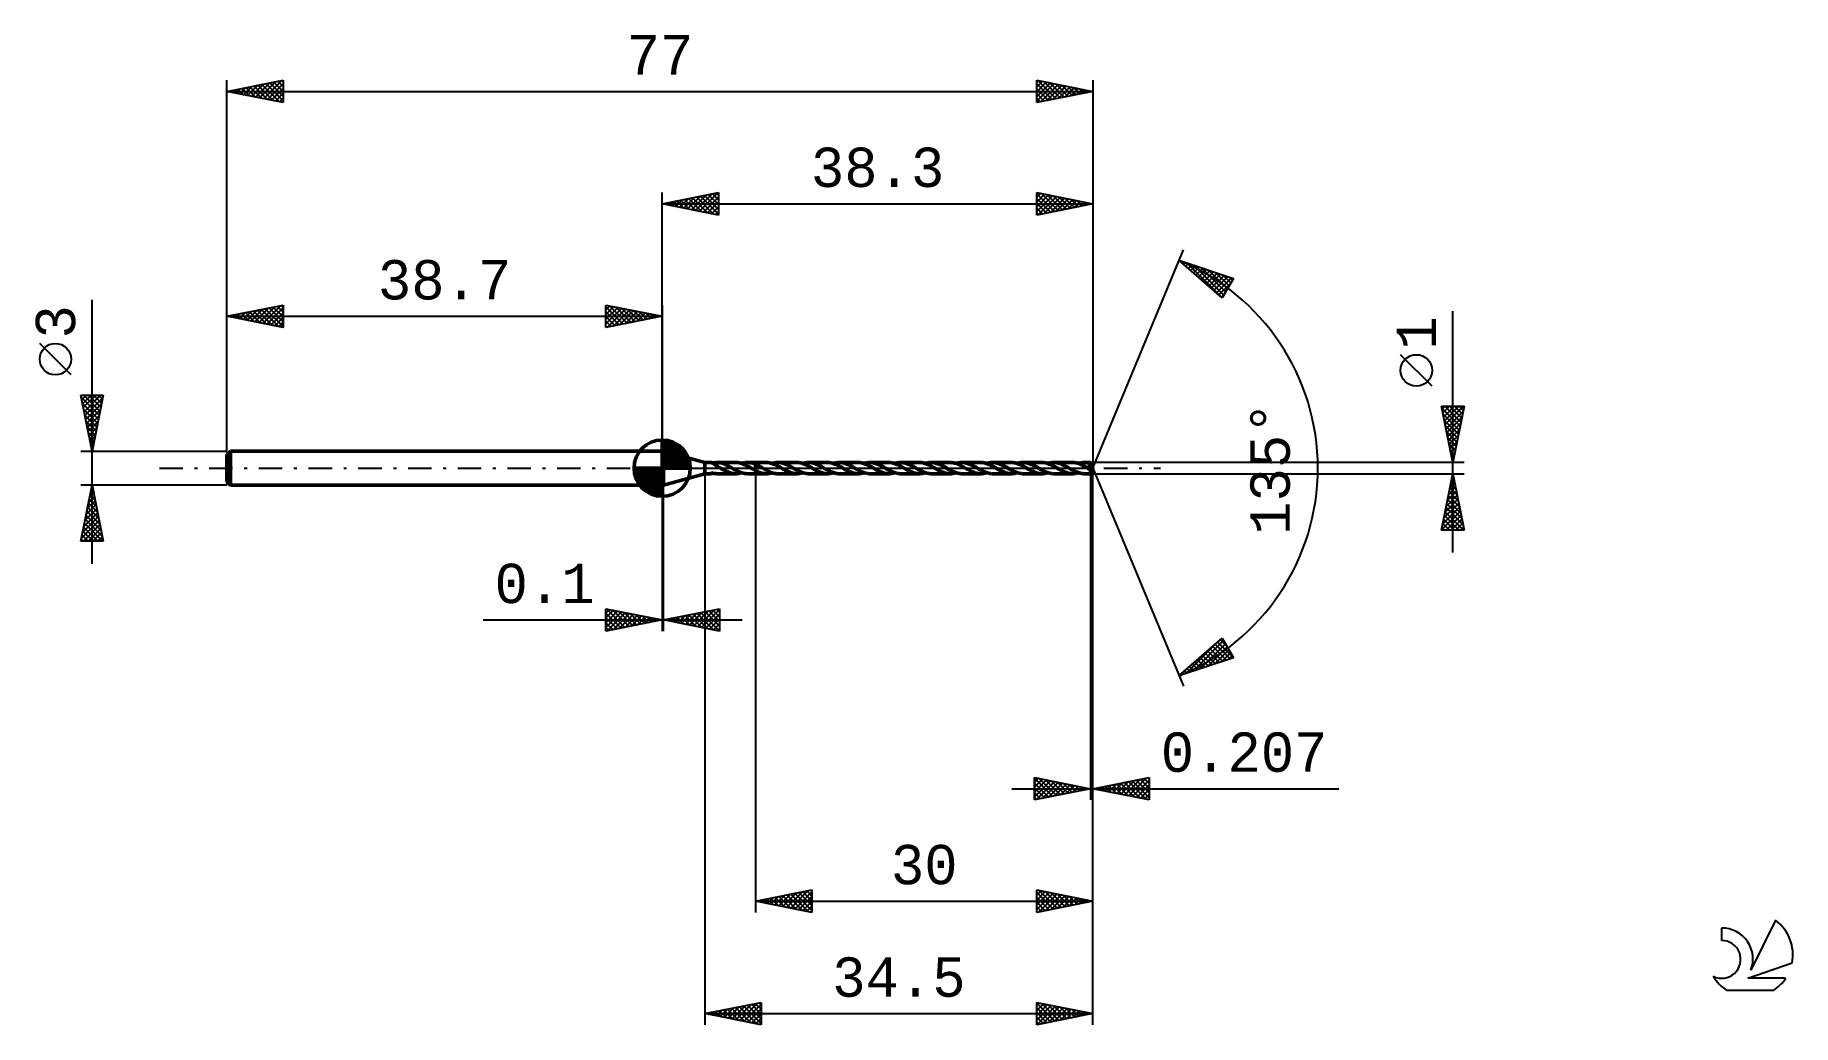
# Model space of a CAD drawing. Header units: millimetres. Extents: x -56 to 101, y -50 to 38.
import ezdxf
from ezdxf.enums import TextEntityAlignment as Align

# ---------------------------------------------------------------- set-up
doc = ezdxf.new("R2010")
doc.units = ezdxf.units.MM
doc.header["$LTSCALE"] = 5.2
doc.linetypes.add('LONGDASH_DASH', pattern=[0.85, 0.4, -0.2, 0.05, -0.2])
for name, color, linetype in [('1', 4, 'CONTINUOUS'), ('2', 7, 'CONTINUOUS'), ('4', 2, 'LONGDASH_DASH'), ('CUT', 1, 'CONTINUOUS'), ('NOCUT', 7, 'CONTINUOUS'), ('SK1', 4, 'CONTINUOUS'), ('SK2', 7, 'CONTINUOUS'), ('SK4', 2, 'LONGDASH_DASH'), ('SK6', 5, 'CONTINUOUS')]:
    doc.layers.add(name, color=color, linetype=linetype)
doc.styles.get("Standard").update_dxf_attribs({"font": 'Monospac821 BT'})

msp = doc.modelspace()

# ---------------------------------------------------------------- texts
at = {"layer": '2', "color": 7, "linetype": 'CONTINUOUS', "lineweight": 25}
for s, p in [('38.3', (19.15, 25)), ('0.1', (-10.46, -12)), ('0.207', (51.74, -27)), ('30', (23.3, -37)), ('34.5', (21.05, -47))]:
    msp.add_text(s, height=3.5, dxfattribs=at).set_placement(p, align=Align.CENTER)
for s, p in [('1', (68.8, 12.01)), ('135°', (55.8, 0))]:
    msp.add_text(s, height=3.5, rotation=90, dxfattribs=at).set_placement(p, align=Align.CENTER)
at = {"layer": 'SK2', "color": 7, "linetype": 'CONTINUOUS', "lineweight": 25}
for s, p in [('77', (-0.2, 35)), ('38.7', (-19.35, 15))]:
    msp.add_text(s, height=3.5, dxfattribs=at).set_placement(p, align=Align.CENTER)
msp.add_text('3', height=3.5, rotation=90, dxfattribs=at).set_placement((-52.2, 13.01), align=Align.CENTER)

# ---------------------------------------------------------------- linework, layer by layer
at = {"layer": '1', "color": 4, "linetype": 'CONTINUOUS', "lineweight": 50}
for p, q in [((0, 1.5), (0.1, 1.5)), ((0, -1.5), (0, 1.5)), ((3.8, 0.5), (0.1, 1.5)), ((0.1, -1.5), (0.1, 1.5)), ((3.8, 0.5), (4.29, 0.5)), ((3.8, -0.5), (3.8, 0.5)), ((4.3, 0.5), (4.29, 0.5)), ((4.31, 0.5), (4.3, 0.5)), ((4.33, 0.5), (4.31, 0.5)), ((4.35, 0.49), (4.33, 0.5)), ((4.37, 0.49), (4.35, 0.49)), ((4.39, 0.48), (4.37, 0.49)), ((4.41, 0.48), (4.39, 0.48)), ((4.43, 0.47), (4.41, 0.48)), ((4.45, 0.46), (4.43, 0.47)), ((4.48, 0.45), (4.45, 0.46)), ((4.45, 0.46), (4.49, 0.46)), ((4.5, 0.44), (4.48, 0.45)), ((4.49, 0.46), (4.52, 0.46)), ((4.52, 0.43), (4.5, 0.44)), ((4.52, 0.46), (4.56, 0.46)), ((4.54, 0.42), (4.52, 0.43)), ((4.57, 0.41), (4.54, 0.42)), ((4.56, 0.46), (4.6, 0.47)), ((4.59, 0.4), (4.57, 0.41)), ((4.61, 0.38), (4.59, 0.4)), ((4.6, 0.47), (4.64, 0.47)), ((4.63, 0.37), (4.61, 0.38)), ((4.66, 0.35), (4.63, 0.37)), ((4.64, 0.47), (4.68, 0.48)), ((4.68, 0.34), (4.66, 0.35)), ((4.68, 0.48), (4.72, 0.48)), ((4.7, 0.32), (4.68, 0.34)), ((4.72, 0.31), (4.7, 0.32)), ((4.72, 0.48), (4.75, 0.49)), ((4.75, 0.29), (4.72, 0.31)), ((4.75, 0.49), (4.79, 0.49)), ((4.77, 0.27), (4.75, 0.29)), ((4.79, 0.26), (4.77, 0.27)), ((4.79, 0.49), (4.83, 0.5)), ((4.81, 0.24), (4.79, 0.26)), ((4.83, 0.22), (4.81, 0.24)), ((4.83, 0.5), (4.84, 0.5)), ((4.83, 0.48), (4.83, 0.5)), ((4.83, 0.46), (4.83, 0.48)), ((4.83, 0.45), (4.83, 0.46)), ((4.83, 0.43), (4.83, 0.45)), ((4.83, 0.41), (4.83, 0.43)), ((4.83, 0.39), (4.83, 0.41)), ((4.83, 0.38), (4.83, 0.39)), ((4.83, 0.36), (4.83, 0.38)), ((4.83, 0.34), (4.83, 0.36)), ((4.83, 0.33), (4.83, 0.34)), ((4.83, 0.31), (4.83, 0.33)), ((4.83, 0.3), (4.83, 0.31)), ((4.83, 0.28), (4.83, 0.3)), ((4.83, 0.27), (4.83, 0.28)), ((4.83, 0.26), (4.83, 0.27)), ((4.83, 0.24), (4.83, 0.26)), ((4.83, 0.23), (4.83, 0.24)), ((4.83, 0.22), (4.83, 0.23)), ((4.83, 0.2), (4.83, 0.22)), ((4.83, 0.21), (4.83, 0.22)), ((4.83, 0.21), (4.83, 0.21)), ((4.83, 0.21), (4.83, 0.21)), ((4.83, 0.21), (4.83, 0.21)), ((4.83, 0.21), (4.83, 0.21)), ((4.83, 0.21), (4.83, 0.21)), ((4.83, 0.21), (4.83, 0.21)), ((4.88, 0.17), (4.83, 0.2)), ((4.84, 0.5), (4.85, 0.5)), ((4.85, 0.5), (4.86, 0.5)), ((4.85, 0.5), (4.85, 0.5)), ((4.87, 0.5), (4.86, 0.5)), ((4.88, 0.5), (4.87, 0.5)), ((4.87, 0.5), (6.54, 0.5)), ((4.95, 0.5), (4.88, 0.5)), ((4.93, 0.14), (4.88, 0.17)), ((4.98, 0.11), (4.93, 0.14)), ((5.03, 0.49), (4.95, 0.5)), ((5.03, 0.09), (4.98, 0.11)), ((5.1, 0.48), (5.03, 0.49)), ((5.08, 0.06), (5.03, 0.09)), ((5.12, 0.03), (5.08, 0.06)), ((5.18, 0.47), (5.1, 0.48)), ((5.17, 0), (5.12, 0.03)), ((5.18, 0), (5.17, 0)), ((5.25, 0.45), (5.18, 0.47)), ((5.33, 0.43), (5.25, 0.45)), ((5.41, 0.4), (5.33, 0.43)), ((5.48, 0.38), (5.41, 0.4)), ((5.56, 0.35), (5.48, 0.38)), ((5.64, 0.31), (5.56, 0.35)), ((5.71, 0.28), (5.64, 0.31)), ((5.79, 0.24), (5.71, 0.28)), ((5.87, 0.2), (5.79, 0.24)), ((5.95, 0.16), (5.87, 0.2)), ((6.02, 0.12), (5.95, 0.16)), ((6.1, 0.07), (6.02, 0.12)), ((6.18, 0.03), (6.1, 0.07)), ((6.18, 0.02), (6.18, 0.03)), ((6.19, 0.02), (6.18, 0.02)), ((6.2, 0.01), (6.19, 0.02)), ((6.21, 0.01), (6.2, 0.01)), ((6.22, 0), (6.21, 0.01)), ((6.22, 0), (6.22, 0)), ((6.35, -0.07), (6.22, 0)), ((6.63, 0.5), (6.54, 0.5)), ((6.72, 0.49), (6.63, 0.5)), ((6.81, 0.47), (6.72, 0.49)), ((6.9, 0.46), (6.81, 0.47)), ((7, 0.43), (6.9, 0.46)), ((7.09, 0.4), (7, 0.43)), ((7.06, 0.41), (7.15, 0.44)), ((7.18, 0.37), (7.09, 0.4)), ((7.15, 0.44), (7.23, 0.46)), ((7.26, 0.33), (7.18, 0.37)), ((7.23, 0.46), (7.31, 0.47)), ((7.36, 0.29), (7.26, 0.33)), ((7.31, 0.47), (7.39, 0.49)), ((7.45, 0.25), (7.36, 0.29)), ((7.39, 0.49), (7.48, 0.5)), ((7.54, 0.2), (7.45, 0.25)), ((7.48, 0.5), (7.56, 0.5)), ((7.63, 0.15), (7.54, 0.2)), ((7.68, 0.5), (7.56, 0.5)), ((7.59, 0.5), (8.3, 0.5)), ((7.72, 0.1), (7.63, 0.15)), ((7.8, 0.48), (7.68, 0.5)), ((7.81, 0.05), (7.72, 0.1)), ((7.93, 0.46), (7.8, 0.48)), ((7.9, 0), (7.81, 0.05)), ((7.91, 0), (7.9, 0)), ((8.05, 0.43), (7.93, 0.46)), ((8.18, 0.39), (8.05, 0.43)), ((8.3, 0.34), (8.18, 0.39)), ((8.3, 0.5), (9.26, 0.5)), ((8.3, 0.34), (8.3, 0.5)), ((8.4, 0.3), (8.3, 0.34)), ((8.3, -0.5), (8.3, 0.34)), ((8.5, 0.25), (8.4, 0.3)), ((8.6, 0.2), (8.5, 0.25)), ((8.7, 0.14), (8.6, 0.2)), ((8.8, 0.09), (8.7, 0.14)), ((8.9, 0.03), (8.8, 0.09)), ((9, -0.03), (8.9, 0.03)), ((9.34, 0.5), (9.26, 0.5)), ((9.42, 0.49), (9.34, 0.5)), ((9.51, 0.48), (9.42, 0.49)), ((9.59, 0.46), (9.51, 0.48)), ((9.67, 0.45), (9.59, 0.46)), ((9.75, 0.42), (9.67, 0.45)), ((9.84, 0.39), (9.75, 0.42)), ((9.79, 0.41), (9.88, 0.44)), ((9.92, 0.36), (9.84, 0.39)), ((9.88, 0.44), (9.96, 0.46)), ((10, 0.33), (9.92, 0.36)), ((9.96, 0.46), (10.05, 0.48)), ((10.09, 0.29), (10, 0.33)), ((10.05, 0.48), (10.14, 0.49)), ((10.17, 0.25), (10.09, 0.29)), ((10.14, 0.49), (10.23, 0.5)), ((10.25, 0.21), (10.17, 0.25)), ((10.23, 0.5), (10.31, 0.5)), ((10.34, 0.16), (10.25, 0.21)), ((10.4, 0.5), (10.31, 0.5)), ((10.31, 0.5), (11.99, 0.5)), ((10.42, 0.12), (10.34, 0.16)), ((10.48, 0.49), (10.4, 0.5)), ((10.51, 0.07), (10.42, 0.12)), ((10.56, 0.48), (10.48, 0.49)), ((10.59, 0.02), (10.51, 0.07)), ((10.64, 0.46), (10.56, 0.48)), ((10.67, -0.03), (10.59, 0.02)), ((10.73, 0.44), (10.64, 0.46)), ((10.81, 0.42), (10.73, 0.44)), ((10.89, 0.39), (10.81, 0.42)), ((10.97, 0.36), (10.89, 0.39)), ((11.05, 0.33), (10.97, 0.36)), ((11.13, 0.29), (11.05, 0.33)), ((11.22, 0.25), (11.13, 0.29)), ((11.3, 0.21), (11.22, 0.25)), ((11.38, 0.17), (11.3, 0.21)), ((11.46, 0.12), (11.38, 0.17)), ((11.54, 0.08), (11.46, 0.12)), ((11.62, 0.03), (11.54, 0.08)), ((11.7, -0.02), (11.62, 0.03)), ((12.07, 0.5), (11.99, 0.5)), ((12.15, 0.49), (12.07, 0.5)), ((12.23, 0.48), (12.15, 0.49)), ((12.32, 0.46), (12.23, 0.48)), ((12.4, 0.44), (12.32, 0.46)), ((12.48, 0.42), (12.4, 0.44)), ((12.56, 0.39), (12.48, 0.42)), ((12.51, 0.41), (12.6, 0.44)), ((12.65, 0.36), (12.56, 0.39)), ((12.6, 0.44), (12.69, 0.46)), ((12.73, 0.33), (12.65, 0.36)), ((12.69, 0.46), (12.77, 0.48)), ((12.81, 0.29), (12.73, 0.33)), ((12.77, 0.48), (12.86, 0.49)), ((12.9, 0.25), (12.81, 0.29)), ((12.86, 0.49), (12.95, 0.5)), ((12.98, 0.21), (12.9, 0.25)), ((12.95, 0.5), (13.04, 0.5)), ((13.06, 0.16), (12.98, 0.21)), ((13.13, 0.5), (13.04, 0.5)), ((13.04, 0.5), (14.71, 0.5)), ((13.15, 0.11), (13.06, 0.16)), ((13.22, 0.49), (13.13, 0.5)), ((13.23, 0.07), (13.15, 0.11)), ((13.32, 0.47), (13.22, 0.49)), ((13.31, 0.02), (13.23, 0.07)), ((13.4, -0.03), (13.31, 0.02)), ((13.41, 0.45), (13.32, 0.47)), ((13.51, 0.43), (13.41, 0.45)), ((13.6, 0.4), (13.51, 0.43)), ((13.69, 0.36), (13.6, 0.4)), ((13.79, 0.32), (13.69, 0.36)), ((13.88, 0.28), (13.79, 0.32)), ((13.97, 0.24), (13.88, 0.28)), ((14.07, 0.19), (13.97, 0.24)), ((14.16, 0.14), (14.07, 0.19)), ((14.25, 0.08), (14.16, 0.14)), ((14.34, 0.03), (14.25, 0.08)), ((14.44, -0.03), (14.34, 0.03)), ((14.79, 0.5), (14.71, 0.5)), ((14.87, 0.49), (14.79, 0.5)), ((14.96, 0.48), (14.87, 0.49)), ((15.04, 0.46), (14.96, 0.48)), ((15.12, 0.44), (15.04, 0.46)), ((15.21, 0.42), (15.12, 0.44)), ((15.29, 0.39), (15.21, 0.42)), ((15.23, 0.41), (15.32, 0.44)), ((15.37, 0.36), (15.29, 0.39)), ((15.32, 0.44), (15.41, 0.46)), ((15.46, 0.32), (15.37, 0.36)), ((15.41, 0.46), (15.5, 0.48)), ((15.54, 0.29), (15.46, 0.32)), ((15.5, 0.48), (15.59, 0.49)), ((15.62, 0.25), (15.54, 0.29)), ((15.59, 0.49), (15.67, 0.5)), ((15.71, 0.2), (15.62, 0.25)), ((15.67, 0.5), (15.76, 0.5)), ((15.79, 0.16), (15.71, 0.2)), ((15.84, 0.5), (15.76, 0.5)), ((15.76, 0.5), (17.43, 0.5)), ((15.87, 0.11), (15.79, 0.16)), ((15.92, 0.49), (15.84, 0.5)), ((15.95, 0.07), (15.87, 0.11)), ((16, 0.48), (15.92, 0.49)), ((16.04, 0.02), (15.95, 0.07)), ((16.09, 0.46), (16, 0.48)), ((16.12, -0.03), (16.04, 0.02)), ((16.17, 0.45), (16.09, 0.46)), ((16.25, 0.42), (16.17, 0.45)), ((16.33, 0.39), (16.25, 0.42)), ((16.41, 0.36), (16.33, 0.39)), ((16.5, 0.33), (16.41, 0.36)), ((16.58, 0.29), (16.5, 0.33)), ((16.66, 0.25), (16.58, 0.29)), ((16.74, 0.21), (16.66, 0.25)), ((16.82, 0.17), (16.74, 0.21)), ((16.9, 0.12), (16.82, 0.17)), ((16.99, 0.08), (16.9, 0.12)), ((17.07, 0.03), (16.99, 0.08)), ((17.15, -0.02), (17.07, 0.03)), ((17.52, 0.5), (17.43, 0.5)), ((17.6, 0.49), (17.52, 0.5)), ((17.68, 0.48), (17.6, 0.49)), ((17.77, 0.46), (17.68, 0.48)), ((17.85, 0.44), (17.77, 0.46)), ((17.94, 0.42), (17.85, 0.44)), ((18.02, 0.39), (17.94, 0.42)), ((17.96, 0.41), (18.05, 0.44)), ((18.1, 0.36), (18.02, 0.39)), ((18.05, 0.44), (18.13, 0.46)), ((18.19, 0.32), (18.1, 0.36)), ((18.13, 0.46), (18.22, 0.48)), ((18.27, 0.28), (18.19, 0.32)), ((18.22, 0.48), (18.31, 0.49)), ((18.35, 0.24), (18.27, 0.28)), ((18.31, 0.49), (18.4, 0.5)), ((18.43, 0.2), (18.35, 0.24)), ((18.4, 0.5), (18.48, 0.5)), ((18.52, 0.16), (18.43, 0.2)), ((18.56, 0.5), (18.48, 0.5)), ((18.48, 0.5), (20.16, 0.5)), ((18.6, 0.11), (18.52, 0.16)), ((18.65, 0.49), (18.56, 0.5)), ((18.68, 0.06), (18.6, 0.11)), ((18.73, 0.48), (18.65, 0.49)), ((18.76, 0.02), (18.68, 0.06)), ((18.81, 0.46), (18.73, 0.48)), ((18.85, -0.03), (18.76, 0.02)), ((18.89, 0.45), (18.81, 0.46)), ((18.97, 0.42), (18.89, 0.45)), ((19.06, 0.39), (18.97, 0.42)), ((19.14, 0.36), (19.06, 0.39)), ((19.22, 0.33), (19.14, 0.36)), ((19.3, 0.29), (19.22, 0.33)), ((19.38, 0.25), (19.3, 0.29)), ((19.47, 0.21), (19.38, 0.25)), ((19.55, 0.17), (19.47, 0.21)), ((19.63, 0.12), (19.55, 0.17)), ((19.71, 0.08), (19.63, 0.12)), ((19.79, 0.03), (19.71, 0.08)), ((19.88, -0.02), (19.79, 0.03)), ((20.24, 0.5), (20.16, 0.5)), ((20.32, 0.49), (20.24, 0.5)), ((20.4, 0.48), (20.32, 0.49)), ((20.48, 0.46), (20.4, 0.48)), ((20.57, 0.45), (20.48, 0.46)), ((20.65, 0.42), (20.57, 0.45)), ((20.73, 0.39), (20.65, 0.42)), ((20.68, 0.41), (20.77, 0.44)), ((20.82, 0.36), (20.73, 0.39)), ((20.77, 0.44), (20.86, 0.46)), ((20.9, 0.33), (20.82, 0.36)), ((20.86, 0.46), (20.94, 0.48)), ((20.98, 0.29), (20.9, 0.33)), ((20.94, 0.48), (21.03, 0.49)), ((21.07, 0.25), (20.98, 0.29)), ((21.03, 0.49), (21.12, 0.5)), ((21.15, 0.21), (21.07, 0.25)), ((21.12, 0.5), (21.21, 0.5)), ((21.23, 0.16), (21.15, 0.21)), ((21.29, 0.5), (21.21, 0.5)), ((21.21, 0.5), (22.88, 0.5)), ((21.32, 0.11), (21.23, 0.16)), ((21.37, 0.49), (21.29, 0.5)), ((21.4, 0.07), (21.32, 0.11)), ((21.45, 0.48), (21.37, 0.49)), ((21.57, -0.03), (21.4, 0.07)), ((21.54, 0.46), (21.45, 0.48)), ((21.62, 0.44), (21.54, 0.46)), ((21.7, 0.42), (21.62, 0.44)), ((21.78, 0.39), (21.7, 0.42)), ((21.86, 0.36), (21.78, 0.39)), ((21.95, 0.33), (21.86, 0.36)), ((22.03, 0.29), (21.95, 0.33)), ((22.11, 0.25), (22.03, 0.29)), ((22.19, 0.21), (22.11, 0.25)), ((22.27, 0.17), (22.19, 0.21)), ((22.35, 0.12), (22.27, 0.17)), ((22.43, 0.08), (22.35, 0.12)), ((22.51, 0.03), (22.43, 0.08)), ((22.6, -0.02), (22.51, 0.03)), ((22.96, 0.5), (22.88, 0.5)), ((23.04, 0.49), (22.96, 0.5)), ((23.13, 0.48), (23.04, 0.49)), ((23.21, 0.46), (23.13, 0.48)), ((23.29, 0.44), (23.21, 0.46)), ((23.37, 0.42), (23.29, 0.44)), ((23.46, 0.39), (23.37, 0.42)), ((23.4, 0.41), (23.49, 0.44)), ((23.54, 0.36), (23.46, 0.39)), ((23.49, 0.44), (23.58, 0.46)), ((23.62, 0.33), (23.54, 0.36)), ((23.58, 0.46), (23.67, 0.48)), ((23.71, 0.29), (23.62, 0.33)), ((23.67, 0.48), (23.76, 0.49)), ((23.79, 0.25), (23.71, 0.29)), ((23.76, 0.49), (23.84, 0.5)), ((23.87, 0.21), (23.79, 0.25)), ((23.84, 0.5), (23.93, 0.5)), ((23.96, 0.16), (23.87, 0.21)), ((24.01, 0.5), (23.93, 0.5)), ((23.93, 0.5), (25.6, 0.5)), ((24.04, 0.11), (23.96, 0.16)), ((24.1, 0.49), (24.01, 0.5)), ((24.12, 0.07), (24.04, 0.11)), ((24.18, 0.48), (24.1, 0.49)), ((24.21, 0.02), (24.12, 0.07)), ((24.26, 0.46), (24.18, 0.48)), ((24.29, -0.03), (24.21, 0.02)), ((24.34, 0.44), (24.26, 0.46)), ((24.43, 0.42), (24.34, 0.44)), ((24.51, 0.39), (24.43, 0.42)), ((24.59, 0.36), (24.51, 0.39)), ((24.67, 0.33), (24.59, 0.36)), ((24.75, 0.29), (24.67, 0.33)), ((24.83, 0.25), (24.75, 0.29)), ((24.91, 0.21), (24.83, 0.25)), ((25, 0.17), (24.91, 0.21)), ((25.08, 0.12), (25, 0.17)), ((25.16, 0.08), (25.08, 0.12)), ((25.24, 0.03), (25.16, 0.08)), ((25.32, -0.02), (25.24, 0.03)), ((25.71, 0.5), (25.6, 0.5)), ((25.82, 0.48), (25.71, 0.5)), ((25.93, 0.47), (25.82, 0.48)), ((26.03, 0.44), (25.93, 0.47)), ((26.14, 0.41), (26.03, 0.44)), ((26.13, 0.41), (26.21, 0.44)), ((26.25, 0.37), (26.14, 0.41)), ((26.21, 0.44), (26.3, 0.46)), ((26.36, 0.32), (26.25, 0.37)), ((26.3, 0.46), (26.39, 0.48)), ((26.47, 0.27), (26.36, 0.32)), ((26.39, 0.48), (26.48, 0.49)), ((26.58, 0.22), (26.47, 0.27)), ((26.48, 0.49), (26.56, 0.5)), ((26.56, 0.5), (26.65, 0.5)), ((26.69, 0.16), (26.58, 0.22)), ((26.73, 0.5), (26.65, 0.5)), ((26.65, 0.5), (28.32, 0.5)), ((26.8, 0.1), (26.69, 0.16)), ((26.82, 0.49), (26.73, 0.5)), ((26.91, 0.03), (26.8, 0.1)), ((26.9, 0.48), (26.82, 0.49)), ((26.98, 0.46), (26.9, 0.48)), ((27.02, -0.03), (26.91, 0.03)), ((27.07, 0.44), (26.98, 0.46)), ((27.15, 0.42), (27.07, 0.44)), ((27.23, 0.39), (27.15, 0.42)), ((27.31, 0.36), (27.23, 0.39)), ((27.4, 0.33), (27.31, 0.36)), ((27.48, 0.29), (27.4, 0.33)), ((27.56, 0.25), (27.48, 0.29)), ((27.64, 0.21), (27.56, 0.25)), ((27.72, 0.17), (27.64, 0.21)), ((27.8, 0.12), (27.72, 0.17)), ((27.88, 0.08), (27.8, 0.12)), ((27.96, 0.03), (27.88, 0.08)), ((28.05, -0.02), (27.96, 0.03)), ((28.41, 0.5), (28.32, 0.5)), ((28.49, 0.49), (28.41, 0.5)), ((28.57, 0.48), (28.49, 0.49)), ((28.66, 0.46), (28.57, 0.48)), ((28.74, 0.44), (28.66, 0.46)), ((28.82, 0.42), (28.74, 0.44)), ((28.9, 0.39), (28.82, 0.42)), ((28.85, 0.41), (28.94, 0.44)), ((28.99, 0.36), (28.9, 0.39)), ((28.94, 0.44), (29.03, 0.46)), ((29.07, 0.33), (28.99, 0.36)), ((29.03, 0.46), (29.12, 0.48)), ((29.16, 0.29), (29.07, 0.33)), ((29.12, 0.48), (29.2, 0.49)), ((29.24, 0.25), (29.16, 0.29)), ((29.2, 0.49), (29.29, 0.5)), ((29.32, 0.2), (29.24, 0.25)), ((29.29, 0.5), (29.38, 0.5)), ((29.41, 0.16), (29.32, 0.2)), ((29.46, 0.5), (29.38, 0.5)), ((29.38, 0.5), (31.05, 0.5)), ((29.49, 0.11), (29.41, 0.16)), ((29.53, 0.49), (29.46, 0.5)), ((29.57, 0.07), (29.49, 0.11)), ((29.62, 0.48), (29.53, 0.49)), ((29.66, 0.02), (29.57, 0.07)), ((29.7, 0.47), (29.62, 0.48)), ((29.74, -0.03), (29.66, 0.02)), ((29.78, 0.45), (29.7, 0.47)), ((29.86, 0.42), (29.78, 0.45)), ((29.95, 0.4), (29.86, 0.42)), ((30.03, 0.36), (29.95, 0.4)), ((30.11, 0.33), (30.03, 0.36)), ((30.19, 0.29), (30.11, 0.33)), ((30.28, 0.25), (30.19, 0.29)), ((30.36, 0.21), (30.28, 0.25)), ((30.44, 0.17), (30.36, 0.21)), ((30.52, 0.12), (30.44, 0.17)), ((30.6, 0.08), (30.52, 0.12)), ((30.69, 0.03), (30.6, 0.08)), ((30.77, -0.02), (30.69, 0.03)), ((31.13, 0.5), (31.05, 0.5)), ((31.22, 0.49), (31.13, 0.5)), ((31.3, 0.48), (31.22, 0.49)), ((31.38, 0.46), (31.3, 0.48)), ((31.47, 0.44), (31.38, 0.46)), ((31.55, 0.42), (31.47, 0.44)), ((31.63, 0.39), (31.55, 0.42)), ((31.57, 0.41), (31.66, 0.44)), ((31.72, 0.36), (31.63, 0.39)), ((31.66, 0.44), (31.75, 0.46)), ((31.8, 0.32), (31.72, 0.36)), ((31.75, 0.46), (31.84, 0.48)), ((31.88, 0.29), (31.8, 0.32)), ((31.84, 0.48), (31.93, 0.49)), ((31.97, 0.25), (31.88, 0.29)), ((31.93, 0.49), (32.01, 0.5)), ((32.05, 0.2), (31.97, 0.25)), ((32.01, 0.5), (32.1, 0.5)), ((32.13, 0.16), (32.05, 0.2)), ((32.18, 0.5), (32.1, 0.5)), ((32.1, 0.5), (33.77, 0.5)), ((32.22, 0.11), (32.13, 0.16)), ((32.26, 0.49), (32.18, 0.5)), ((32.3, 0.06), (32.22, 0.11)), ((32.35, 0.48), (32.26, 0.49)), ((32.38, 0.02), (32.3, 0.06)), ((32.43, 0.46), (32.35, 0.48)), ((32.46, -0.03), (32.38, 0.02)), ((32.51, 0.45), (32.43, 0.46)), ((32.59, 0.42), (32.51, 0.45)), ((32.67, 0.39), (32.59, 0.42)), ((32.76, 0.36), (32.67, 0.39)), ((32.84, 0.33), (32.76, 0.36)), ((32.92, 0.29), (32.84, 0.33)), ((33, 0.25), (32.92, 0.29)), ((33.08, 0.21), (33, 0.25)), ((33.17, 0.17), (33.08, 0.21)), ((33.25, 0.12), (33.17, 0.17)), ((33.33, 0.08), (33.25, 0.12)), ((33.41, 0.03), (33.33, 0.08)), ((33.49, -0.02), (33.41, 0.03)), ((33.85, 0.5), (33.77, 0.5)), ((33.94, 0.49), (33.85, 0.5)), ((34.02, 0.48), (33.94, 0.49)), ((34.1, 0.46), (34.02, 0.48)), ((34.19, 0.44), (34.1, 0.46)), ((34.27, 0.42), (34.19, 0.44)), ((34.35, 0.39), (34.27, 0.42)), ((34.3, 0.41), (34.38, 0.44)), ((34.44, 0.36), (34.35, 0.39)), ((34.38, 0.44), (34.47, 0.46)), ((34.52, 0.33), (34.44, 0.36)), ((34.47, 0.46), (34.56, 0.48)), ((34.61, 0.29), (34.52, 0.33)), ((34.56, 0.48), (34.65, 0.49)), ((34.69, 0.25), (34.61, 0.29)), ((34.65, 0.49), (34.74, 0.5)), ((34.77, 0.2), (34.69, 0.25)), ((34.74, 0.5), (34.82, 0.5)), ((34.86, 0.16), (34.77, 0.2)), ((34.91, 0.5), (34.82, 0.5)), ((34.82, 0.5), (36.5, 0.5)), ((34.94, 0.11), (34.86, 0.16)), ((35, 0.49), (34.91, 0.5)), ((35.02, 0.06), (34.94, 0.11)), ((35.09, 0.48), (35, 0.49)), ((35.11, 0.02), (35.02, 0.06)), ((35.18, 0.46), (35.09, 0.48)), ((35.19, -0.03), (35.11, 0.02)), ((35.27, 0.43), (35.18, 0.46)), ((35.37, 0.4), (35.27, 0.43)), ((35.46, 0.37), (35.37, 0.4)), ((35.55, 0.33), (35.46, 0.37)), ((35.65, 0.29), (35.55, 0.33)), ((35.75, 0.24), (35.65, 0.29)), ((35.84, 0.19), (35.75, 0.24)), ((35.94, 0.14), (35.84, 0.19)), ((36.04, 0.08), (35.94, 0.14)), ((36.13, 0.03), (36.04, 0.08)), ((36.23, -0.03), (36.13, 0.03)), ((36.58, 0.5), (36.5, 0.5)), ((36.67, 0.49), (36.58, 0.5)), ((36.76, 0.48), (36.67, 0.49)), ((36.85, 0.46), (36.76, 0.48)), ((36.94, 0.44), (36.85, 0.46)), ((37.03, 0.41), (36.94, 0.44)), ((37.02, 0.41), (37.11, 0.44)), ((37.12, 0.38), (37.03, 0.41)), ((37.11, 0.44), (37.2, 0.46)), ((37.21, 0.34), (37.12, 0.38)), ((37.2, 0.46), (37.28, 0.48)), ((37.29, 0.3), (37.21, 0.34)), ((37.28, 0.48), (37.37, 0.49)), ((37.38, 0.26), (37.29, 0.3)), ((37.37, 0.49), (37.46, 0.5)), ((37.47, 0.22), (37.38, 0.26)), ((37.46, 0.5), (37.55, 0.5)), ((37.55, 0.17), (37.47, 0.22)), ((37.63, 0.5), (37.55, 0.5)), ((37.55, 0.5), (38.09, 0.5)), ((37.64, 0.12), (37.55, 0.17)), ((37.7, 0.49), (37.63, 0.5)), ((37.73, 0.07), (37.64, 0.12)), ((37.78, 0.48), (37.7, 0.49)), ((37.82, 0.02), (37.73, 0.07)), ((37.86, 0.47), (37.78, 0.48)), ((37.91, -0.03), (37.82, 0.02)), ((37.94, 0.45), (37.86, 0.47)), ((37.9, 0.21), (37.92, 0.22)), ((37.94, 0.17), (37.9, 0.21)), ((38.27, -0.02), (37.9, 0.21)), ((37.92, 0.22), (37.93, 0.22)), ((37.93, 0.22), (37.94, 0.22)), ((38.02, 0.43), (37.94, 0.45)), ((37.94, 0.22), (37.96, 0.22)), ((37.98, 0.13), (37.94, 0.17)), ((37.96, 0.22), (37.97, 0.23)), ((37.97, 0.23), (37.98, 0.23)), ((37.98, 0.23), (37.99, 0.23)), ((38.02, 0.08), (37.98, 0.13)), ((37.99, 0.23), (38, 0.24)), ((38, 0.24), (38.01, 0.24)), ((38.01, 0.24), (38.02, 0.24)), ((38.09, 0.4), (38.02, 0.43)), ((38.02, 0.24), (38.03, 0.25)), ((38.06, 0.03), (38.02, 0.08)), ((38.03, 0.25), (38.04, 0.25)), ((38.04, 0.25), (38.05, 0.26)), ((38.05, 0.26), (38.06, 0.26)), ((38.06, 0.26), (38.07, 0.27)), ((38.09, -0.01), (38.06, 0.03)), ((38.07, 0.27), (38.08, 0.28)), ((38.08, 0.28), (38.09, 0.29)), ((38.08, 0.28), (38.08, 0.28)), ((38.09, 0.49), (38.09, 0.5)), ((38.09, 0.5), (38.09, 0.5)), ((38.09, 0.5), (38.09, 0.5)), ((38.3, 0), (38.09, 0.5)), ((38.09, 0.5), (38.09, 0.5)), ((38.09, 0.5), (38.09, 0.5)), ((38.09, 0.5), (38.09, 0.5)), ((38.09, 0.5), (38.09, 0.5)), ((38.09, 0.5), (38.09, 0.5)), ((38.09, 0.5), (38.09, 0.5)), ((38.09, 0.48), (38.09, 0.49)), ((38.09, 0.49), (38.09, 0.49)), ((38.09, 0.47), (38.09, 0.48)), ((38.09, 0.46), (38.09, 0.47)), ((38.09, 0.47), (38.09, 0.47)), ((38.09, 0.45), (38.09, 0.46)), ((38.3, 0), (38.09, 0.45)), ((38.09, 0.4), (38.09, 0.45)), ((38.1, 0.4), (38.09, 0.4)), ((38.09, 0.29), (38.1, 0.3)), ((38.09, -0.5), (38.3, 0)), ((38.1, 0.39), (38.1, 0.4)), ((38.1, 0.38), (38.1, 0.39)), ((38.1, 0.39), (38.1, 0.39)), ((38.11, 0.37), (38.1, 0.38)), ((38.1, 0.38), (38.1, 0.38)), ((38.1, 0.31), (38.11, 0.32)), ((38.1, 0.3), (38.1, 0.31)), ((38.1, 0.31), (38.1, 0.31)), ((38.11, 0.36), (38.11, 0.37)), ((38.11, 0.37), (38.11, 0.37)), ((38.18, 0.21), (38.11, 0.37)), ((38.11, 0.35), (38.11, 0.36)), ((38.11, 0.34), (38.11, 0.35)), ((38.11, 0.33), (38.11, 0.34)), ((38.11, 0.32), (38.11, 0.33)), ((38.21, 0.14), (38.18, 0.21)), ((38.23, 0.1), (38.21, 0.14)), ((38.25, 0.07), (38.23, 0.1)), ((38.25, 0.04), (38.25, 0.07)), ((38.26, 0.03), (38.25, 0.04)), ((38.27, 0.01), (38.26, 0.03)), ((38.27, 0.01), (38.26, 0.01)), ((38.3, 0), (38.26, 0.01)), ((38.27, 0.01), (38.26, 0.01)), ((38.27, 0), (38.27, 0.01)), ((38.3, 0), (38.27, 0.01)), ((38.27, 0), (38.27, 0)), ((0, -1.5), (0.1, -1.5)), ((0.1, -1.5), (3.8, -0.5)), ((3.8, -0.5), (4.29, -0.5)), ((4.27, -0.49), (4.28, -0.48)), ((4.27, -0.5), (4.27, -0.49)), ((4.27, -0.49), (4.27, -0.49)), ((4.27, -0.49), (4.27, -0.49)), ((4.28, -0.5), (4.27, -0.5)), ((4.28, -0.48), (4.3, -0.48)), ((4.28, -0.5), (4.28, -0.5)), ((4.29, -0.5), (4.28, -0.5)), ((4.29, -0.5), (4.3, -0.5)), ((4.3, -0.48), (4.32, -0.47)), ((4.3, -0.5), (4.32, -0.5)), ((4.32, -0.47), (4.34, -0.47)), ((4.32, -0.5), (4.34, -0.49)), ((4.34, -0.47), (4.36, -0.47)), ((4.34, -0.49), (4.36, -0.49)), ((4.36, -0.47), (4.39, -0.46)), ((4.36, -0.49), (4.38, -0.48)), ((4.38, -0.48), (4.4, -0.48)), ((4.39, -0.46), (4.41, -0.46)), ((4.4, -0.48), (4.43, -0.47)), ((4.41, -0.46), (4.44, -0.46)), ((4.43, -0.47), (4.45, -0.46)), ((4.44, -0.46), (4.47, -0.46)), ((4.5, -0.46), (4.47, -0.46)), ((4.54, -0.46), (4.5, -0.46)), ((4.57, -0.47), (4.54, -0.46)), ((4.61, -0.47), (4.57, -0.47)), ((4.65, -0.47), (4.61, -0.47)), ((4.69, -0.48), (4.65, -0.47)), ((4.72, -0.48), (4.69, -0.48)), ((4.76, -0.49), (4.72, -0.48)), ((4.79, -0.49), (4.76, -0.49)), ((4.83, -0.5), (4.79, -0.49)), ((4.84, -0.5), (4.83, -0.5)), ((4.83, -0.5), (4.83, -0.5)), ((4.85, -0.5), (4.84, -0.5)), ((4.85, -0.5), (4.85, -0.5)), ((4.86, -0.5), (4.85, -0.5)), ((4.86, -0.5), (4.87, -0.5)), ((4.87, -0.5), (6.54, -0.5)), ((4.87, -0.5), (4.88, -0.5)), ((5.19, -0.01), (5.18, 0)), ((5.2, -0.01), (5.19, -0.01)), ((5.21, -0.02), (5.2, -0.01)), ((5.21, -0.02), (5.21, -0.02)), ((5.22, -0.03), (5.21, -0.02)), ((5.31, -0.07), (5.22, -0.03)), ((5.39, -0.12), (5.31, -0.07)), ((5.47, -0.17), (5.39, -0.12)), ((5.55, -0.21), (5.47, -0.17)), ((5.63, -0.25), (5.55, -0.21)), ((5.72, -0.29), (5.63, -0.25)), ((5.8, -0.33), (5.72, -0.29)), ((5.88, -0.36), (5.8, -0.33)), ((5.96, -0.39), (5.88, -0.36)), ((6.05, -0.42), (5.96, -0.39)), ((6.13, -0.44), (6.05, -0.42)), ((6.21, -0.46), (6.13, -0.44)), ((6.29, -0.48), (6.21, -0.46)), ((6.37, -0.49), (6.29, -0.48)), ((6.47, -0.14), (6.35, -0.07)), ((6.46, -0.5), (6.37, -0.49)), ((6.54, -0.5), (6.46, -0.5)), ((6.59, -0.21), (6.47, -0.14)), ((6.54, -0.5), (6.63, -0.5)), ((6.72, -0.27), (6.59, -0.21)), ((6.63, -0.5), (6.71, -0.49)), ((6.71, -0.49), (6.8, -0.48)), ((6.84, -0.33), (6.72, -0.27)), ((6.8, -0.48), (6.89, -0.46)), ((6.96, -0.37), (6.84, -0.33)), ((6.89, -0.46), (6.98, -0.44)), ((7.08, -0.42), (6.96, -0.37)), ((6.98, -0.44), (7.06, -0.41)), ((7.2, -0.45), (7.08, -0.42)), ((7.31, -0.47), (7.2, -0.45)), ((7.43, -0.49), (7.31, -0.47)), ((7.55, -0.5), (7.43, -0.49)), ((7.59, -0.5), (8.3, -0.5)), ((7.91, -0.01), (7.91, 0)), ((7.92, -0.01), (7.91, -0.01)), ((7.93, -0.02), (7.92, -0.01)), ((7.94, -0.02), (7.93, -0.02)), ((7.95, -0.03), (7.94, -0.02)), ((8.01, -0.06), (7.95, -0.03)), ((8.07, -0.09), (8.01, -0.06)), ((8.12, -0.13), (8.07, -0.09)), ((8.18, -0.16), (8.12, -0.13)), ((8.24, -0.19), (8.18, -0.16)), ((8.3, -0.22), (8.24, -0.19)), ((8.39, -0.27), (8.3, -0.22)), ((8.3, -0.5), (9.26, -0.5)), ((8.48, -0.31), (8.39, -0.27)), ((8.57, -0.35), (8.48, -0.31)), ((8.65, -0.38), (8.57, -0.35)), ((8.74, -0.41), (8.65, -0.38)), ((8.83, -0.44), (8.74, -0.41)), ((8.91, -0.46), (8.83, -0.44)), ((9, -0.48), (8.91, -0.46)), ((9.11, -0.09), (9, -0.03)), ((9.09, -0.49), (9, -0.48)), ((9.17, -0.5), (9.09, -0.49)), ((9.22, -0.15), (9.11, -0.09)), ((9.26, -0.5), (9.17, -0.5)), ((9.33, -0.21), (9.22, -0.15)), ((9.26, -0.5), (9.35, -0.5)), ((9.44, -0.27), (9.33, -0.21)), ((9.35, -0.5), (9.44, -0.49)), ((9.55, -0.32), (9.44, -0.27)), ((9.44, -0.49), (9.52, -0.48)), ((9.52, -0.48), (9.61, -0.46)), ((9.66, -0.37), (9.55, -0.32)), ((9.61, -0.46), (9.7, -0.44)), ((9.77, -0.41), (9.66, -0.37)), ((9.7, -0.44), (9.79, -0.41)), ((9.88, -0.44), (9.77, -0.41)), ((9.99, -0.47), (9.88, -0.44)), ((10.1, -0.48), (9.99, -0.47)), ((10.2, -0.5), (10.1, -0.48)), ((10.31, -0.5), (10.2, -0.5)), ((10.31, -0.5), (11.99, -0.5)), ((10.76, -0.08), (10.67, -0.03)), ((10.84, -0.12), (10.76, -0.08)), ((10.92, -0.17), (10.84, -0.12)), ((11.01, -0.21), (10.92, -0.17)), ((11.09, -0.26), (11.01, -0.21)), ((11.17, -0.3), (11.09, -0.26)), ((11.25, -0.33), (11.17, -0.3)), ((11.34, -0.37), (11.25, -0.33)), ((11.42, -0.4), (11.34, -0.37)), ((11.5, -0.42), (11.42, -0.4)), ((11.58, -0.45), (11.5, -0.42)), ((11.66, -0.47), (11.58, -0.45)), ((11.74, -0.48), (11.66, -0.47)), ((11.79, -0.07), (11.7, -0.02)), ((11.82, -0.49), (11.74, -0.48)), ((11.87, -0.11), (11.79, -0.07)), ((11.91, -0.5), (11.82, -0.49)), ((11.96, -0.16), (11.87, -0.11)), ((11.99, -0.5), (11.91, -0.5)), ((12.04, -0.21), (11.96, -0.16)), ((11.99, -0.5), (12.07, -0.5)), ((12.12, -0.25), (12.04, -0.21)), ((12.07, -0.5), (12.16, -0.49)), ((12.21, -0.29), (12.12, -0.25)), ((12.16, -0.49), (12.25, -0.48)), ((12.29, -0.33), (12.21, -0.29)), ((12.25, -0.48), (12.34, -0.46)), ((12.37, -0.36), (12.29, -0.33)), ((12.34, -0.46), (12.42, -0.44)), ((12.46, -0.39), (12.37, -0.36)), ((12.42, -0.44), (12.51, -0.41)), ((12.54, -0.42), (12.46, -0.39)), ((12.62, -0.44), (12.54, -0.42)), ((12.7, -0.46), (12.62, -0.44)), ((12.79, -0.48), (12.7, -0.46)), ((12.87, -0.49), (12.79, -0.48)), ((12.95, -0.5), (12.87, -0.49)), ((13.04, -0.5), (12.95, -0.5)), ((13.04, -0.5), (14.71, -0.5)), ((13.48, -0.08), (13.4, -0.03)), ((13.56, -0.12), (13.48, -0.08)), ((13.64, -0.17), (13.56, -0.12)), ((13.72, -0.21), (13.64, -0.17)), ((13.81, -0.25), (13.72, -0.21)), ((13.89, -0.29), (13.81, -0.25)), ((13.97, -0.33), (13.89, -0.29)), ((14.05, -0.36), (13.97, -0.33)), ((14.14, -0.39), (14.05, -0.36)), ((14.22, -0.42), (14.14, -0.39)), ((14.3, -0.45), (14.22, -0.42)), ((14.38, -0.47), (14.3, -0.45)), ((14.47, -0.48), (14.38, -0.47)), ((14.53, -0.08), (14.44, -0.03)), ((14.55, -0.49), (14.47, -0.48)), ((14.63, -0.13), (14.53, -0.08)), ((14.63, -0.5), (14.55, -0.49)), ((14.72, -0.18), (14.63, -0.13)), ((14.71, -0.5), (14.63, -0.5)), ((14.71, -0.5), (14.8, -0.5)), ((14.82, -0.23), (14.72, -0.18)), ((14.8, -0.5), (14.88, -0.49)), ((14.91, -0.28), (14.82, -0.23)), ((14.88, -0.49), (14.97, -0.48)), ((15, -0.32), (14.91, -0.28)), ((14.97, -0.48), (15.06, -0.46)), ((15.1, -0.36), (15, -0.32)), ((15.06, -0.46), (15.15, -0.44)), ((15.19, -0.4), (15.1, -0.36)), ((15.15, -0.44), (15.23, -0.41)), ((15.29, -0.43), (15.19, -0.4)), ((15.38, -0.45), (15.29, -0.43)), ((15.48, -0.47), (15.38, -0.45)), ((15.57, -0.49), (15.48, -0.47)), ((15.67, -0.5), (15.57, -0.49)), ((15.76, -0.5), (15.67, -0.5)), ((15.76, -0.5), (17.43, -0.5)), ((16.2, -0.08), (16.12, -0.03)), ((16.29, -0.12), (16.2, -0.08)), ((16.37, -0.17), (16.29, -0.12)), ((16.45, -0.21), (16.37, -0.17)), ((16.53, -0.25), (16.45, -0.21)), ((16.61, -0.29), (16.53, -0.25)), ((16.69, -0.33), (16.61, -0.29)), ((16.78, -0.36), (16.69, -0.33)), ((16.86, -0.39), (16.78, -0.36)), ((16.94, -0.42), (16.86, -0.39)), ((17.02, -0.44), (16.94, -0.42)), ((17.1, -0.46), (17.02, -0.44)), ((17.18, -0.48), (17.1, -0.46)), ((17.24, -0.07), (17.15, -0.02)), ((17.27, -0.49), (17.18, -0.48)), ((17.32, -0.11), (17.24, -0.07)), ((17.35, -0.5), (17.27, -0.49)), ((17.4, -0.16), (17.32, -0.11)), ((17.43, -0.5), (17.35, -0.5)), ((17.48, -0.2), (17.4, -0.16)), ((17.43, -0.5), (17.52, -0.5)), ((17.57, -0.25), (17.48, -0.2)), ((17.52, -0.5), (17.61, -0.49)), ((17.65, -0.29), (17.57, -0.25)), ((17.61, -0.49), (17.69, -0.48)), ((17.73, -0.32), (17.65, -0.29)), ((17.69, -0.48), (17.78, -0.46)), ((17.82, -0.36), (17.73, -0.32)), ((17.78, -0.46), (17.87, -0.44)), ((17.9, -0.39), (17.82, -0.36)), ((17.87, -0.44), (17.96, -0.41)), ((17.98, -0.42), (17.9, -0.39)), ((18.07, -0.44), (17.98, -0.42)), ((18.15, -0.46), (18.07, -0.44)), ((18.23, -0.48), (18.15, -0.46)), ((18.32, -0.49), (18.23, -0.48)), ((18.4, -0.5), (18.32, -0.49)), ((18.48, -0.5), (18.4, -0.5)), ((18.48, -0.5), (20.16, -0.5)), ((18.93, -0.08), (18.85, -0.03)), ((19.01, -0.12), (18.93, -0.08)), ((19.09, -0.17), (19.01, -0.12)), ((19.17, -0.21), (19.09, -0.17)), ((19.26, -0.25), (19.17, -0.21)), ((19.34, -0.29), (19.26, -0.25)), ((19.42, -0.33), (19.34, -0.29)), ((19.5, -0.36), (19.42, -0.33)), ((19.58, -0.4), (19.5, -0.36)), ((19.67, -0.42), (19.58, -0.4)), ((19.75, -0.45), (19.67, -0.42)), ((19.83, -0.47), (19.75, -0.45)), ((19.91, -0.48), (19.83, -0.47)), ((19.96, -0.07), (19.88, -0.02)), ((19.99, -0.49), (19.91, -0.48)), ((20.04, -0.11), (19.96, -0.07)), ((20.07, -0.5), (19.99, -0.49)), ((20.13, -0.16), (20.04, -0.11)), ((20.16, -0.5), (20.07, -0.5)), ((20.21, -0.21), (20.13, -0.16)), ((20.16, -0.5), (20.24, -0.5)), ((20.29, -0.25), (20.21, -0.21)), ((20.24, -0.5), (20.33, -0.49)), ((20.38, -0.29), (20.29, -0.25)), ((20.33, -0.49), (20.42, -0.48)), ((20.46, -0.33), (20.38, -0.29)), ((20.42, -0.48), (20.51, -0.46)), ((20.54, -0.36), (20.46, -0.33)), ((20.51, -0.46), (20.59, -0.44)), ((20.63, -0.39), (20.54, -0.36)), ((20.59, -0.44), (20.68, -0.41)), ((20.71, -0.42), (20.63, -0.39)), ((20.79, -0.44), (20.71, -0.42)), ((20.88, -0.46), (20.79, -0.44)), ((20.96, -0.48), (20.88, -0.46)), ((21.04, -0.49), (20.96, -0.48)), ((21.12, -0.5), (21.04, -0.49)), ((21.21, -0.5), (21.12, -0.5)), ((21.21, -0.5), (22.88, -0.5)), ((21.65, -0.08), (21.57, -0.03)), ((21.73, -0.12), (21.65, -0.08)), ((21.81, -0.17), (21.73, -0.12)), ((21.89, -0.21), (21.81, -0.17)), ((21.97, -0.25), (21.89, -0.21)), ((22.06, -0.29), (21.97, -0.25)), ((22.14, -0.33), (22.06, -0.29)), ((22.22, -0.36), (22.14, -0.33)), ((22.3, -0.39), (22.22, -0.36)), ((22.38, -0.42), (22.3, -0.39)), ((22.46, -0.44), (22.38, -0.42)), ((22.54, -0.46), (22.46, -0.44)), ((22.63, -0.48), (22.54, -0.46)), ((22.68, -0.07), (22.6, -0.02)), ((22.71, -0.49), (22.63, -0.48)), ((22.77, -0.11), (22.68, -0.07)), ((22.79, -0.5), (22.71, -0.49)), ((22.85, -0.16), (22.77, -0.11)), ((22.88, -0.5), (22.79, -0.5)), ((22.93, -0.21), (22.85, -0.16)), ((22.88, -0.5), (22.97, -0.5)), ((23.02, -0.25), (22.93, -0.21)), ((22.97, -0.5), (23.05, -0.49)), ((23.1, -0.29), (23.02, -0.25)), ((23.05, -0.49), (23.14, -0.48)), ((23.19, -0.33), (23.1, -0.29)), ((23.14, -0.48), (23.23, -0.46)), ((23.27, -0.36), (23.19, -0.33)), ((23.23, -0.46), (23.32, -0.44)), ((23.35, -0.39), (23.27, -0.36)), ((23.32, -0.44), (23.4, -0.41)), ((23.43, -0.42), (23.35, -0.39)), ((23.52, -0.44), (23.43, -0.42)), ((23.6, -0.46), (23.52, -0.44)), ((23.68, -0.48), (23.6, -0.46)), ((23.77, -0.49), (23.68, -0.48)), ((23.85, -0.5), (23.77, -0.49)), ((23.93, -0.5), (23.85, -0.5)), ((23.93, -0.5), (25.6, -0.5)), ((24.38, -0.08), (24.29, -0.03)), ((24.46, -0.12), (24.38, -0.08)), ((24.54, -0.17), (24.46, -0.12)), ((24.62, -0.21), (24.54, -0.17)), ((24.71, -0.26), (24.62, -0.21)), ((24.79, -0.29), (24.71, -0.26)), ((24.87, -0.33), (24.79, -0.29)), ((24.95, -0.36), (24.87, -0.33)), ((25.03, -0.4), (24.95, -0.36)), ((25.11, -0.42), (25.03, -0.4)), ((25.19, -0.45), (25.11, -0.42)), ((25.27, -0.46), (25.19, -0.45)), ((25.36, -0.48), (25.27, -0.46)), ((25.41, -0.07), (25.32, -0.02)), ((25.44, -0.49), (25.36, -0.48)), ((25.49, -0.11), (25.41, -0.07)), ((25.52, -0.5), (25.44, -0.49)), ((25.57, -0.16), (25.49, -0.11)), ((25.6, -0.5), (25.52, -0.5)), ((25.66, -0.21), (25.57, -0.16)), ((25.6, -0.5), (25.69, -0.5)), ((25.74, -0.25), (25.66, -0.21)), ((25.69, -0.5), (25.78, -0.49)), ((25.82, -0.29), (25.74, -0.25)), ((25.78, -0.49), (25.87, -0.48)), ((25.91, -0.33), (25.82, -0.29)), ((25.87, -0.48), (25.95, -0.46)), ((25.99, -0.36), (25.91, -0.33)), ((25.95, -0.46), (26.04, -0.44)), ((26.07, -0.39), (25.99, -0.36)), ((26.04, -0.44), (26.13, -0.41)), ((26.16, -0.42), (26.07, -0.39)), ((26.24, -0.44), (26.16, -0.42)), ((26.32, -0.46), (26.24, -0.44)), ((26.4, -0.48), (26.32, -0.46)), ((26.49, -0.49), (26.4, -0.48)), ((26.57, -0.5), (26.49, -0.49)), ((26.65, -0.5), (26.57, -0.5)), ((26.65, -0.5), (28.32, -0.5)), ((27.12, -0.09), (27.02, -0.03)), ((27.23, -0.15), (27.12, -0.09)), ((27.34, -0.21), (27.23, -0.15)), ((27.45, -0.26), (27.34, -0.21)), ((27.56, -0.32), (27.45, -0.26)), ((27.67, -0.36), (27.56, -0.32)), ((27.77, -0.4), (27.67, -0.36)), ((27.88, -0.44), (27.77, -0.4)), ((27.99, -0.46), (27.88, -0.44)), ((28.1, -0.48), (27.99, -0.46)), ((28.13, -0.07), (28.05, -0.02)), ((28.21, -0.5), (28.1, -0.48)), ((28.21, -0.11), (28.13, -0.07)), ((28.3, -0.16), (28.21, -0.11)), ((28.32, -0.5), (28.21, -0.5)), ((28.38, -0.21), (28.3, -0.16)), ((28.32, -0.5), (28.41, -0.5)), ((28.46, -0.25), (28.38, -0.21)), ((28.41, -0.5), (28.5, -0.49)), ((28.55, -0.29), (28.46, -0.25)), ((28.5, -0.49), (28.59, -0.48)), ((28.63, -0.33), (28.55, -0.29)), ((28.59, -0.48), (28.68, -0.46)), ((28.71, -0.36), (28.63, -0.33)), ((28.68, -0.46), (28.76, -0.44)), ((28.8, -0.39), (28.71, -0.36)), ((28.76, -0.44), (28.85, -0.41)), ((28.88, -0.42), (28.8, -0.39)), ((28.96, -0.44), (28.88, -0.42)), ((29.04, -0.46), (28.96, -0.44)), ((29.13, -0.48), (29.04, -0.46)), ((29.21, -0.49), (29.13, -0.48)), ((29.29, -0.5), (29.21, -0.49)), ((29.38, -0.5), (29.29, -0.5)), ((29.38, -0.5), (31.05, -0.5)), ((29.82, -0.08), (29.74, -0.03)), ((29.9, -0.12), (29.82, -0.08)), ((29.99, -0.17), (29.9, -0.12)), ((30.07, -0.21), (29.99, -0.17)), ((30.15, -0.25), (30.07, -0.21)), ((30.23, -0.29), (30.15, -0.25)), ((30.31, -0.33), (30.23, -0.29)), ((30.4, -0.36), (30.31, -0.33)), ((30.48, -0.4), (30.4, -0.36)), ((30.56, -0.42), (30.48, -0.4)), ((30.64, -0.45), (30.56, -0.42)), ((30.72, -0.46), (30.64, -0.45)), ((30.81, -0.48), (30.72, -0.46)), ((30.86, -0.07), (30.77, -0.02)), ((30.89, -0.49), (30.81, -0.48)), ((30.94, -0.11), (30.86, -0.07)), ((30.97, -0.5), (30.89, -0.49)), ((31.02, -0.16), (30.94, -0.11)), ((31.05, -0.5), (30.97, -0.5)), ((31.11, -0.21), (31.02, -0.16)), ((31.05, -0.5), (31.14, -0.5)), ((31.19, -0.25), (31.11, -0.21)), ((31.14, -0.5), (31.22, -0.49)), ((31.27, -0.29), (31.19, -0.25)), ((31.22, -0.49), (31.31, -0.48)), ((31.36, -0.33), (31.27, -0.29)), ((31.31, -0.48), (31.4, -0.46)), ((31.44, -0.36), (31.36, -0.33)), ((31.4, -0.46), (31.49, -0.44)), ((31.52, -0.39), (31.44, -0.36)), ((31.49, -0.44), (31.57, -0.41)), ((31.61, -0.42), (31.52, -0.39)), ((31.69, -0.45), (31.61, -0.42)), ((31.77, -0.46), (31.69, -0.45)), ((31.85, -0.48), (31.77, -0.46)), ((31.94, -0.49), (31.85, -0.48)), ((32.02, -0.5), (31.94, -0.49)), ((32.1, -0.5), (32.02, -0.5)), ((32.1, -0.5), (33.77, -0.5)), ((32.55, -0.08), (32.46, -0.03)), ((32.63, -0.12), (32.55, -0.08)), ((32.71, -0.17), (32.63, -0.12)), ((32.79, -0.21), (32.71, -0.17)), ((32.88, -0.25), (32.79, -0.21)), ((32.96, -0.29), (32.88, -0.25)), ((33.04, -0.33), (32.96, -0.29)), ((33.12, -0.37), (33.04, -0.33)), ((33.2, -0.4), (33.12, -0.37)), ((33.29, -0.42), (33.2, -0.4)), ((33.37, -0.45), (33.29, -0.42)), ((33.45, -0.47), (33.37, -0.45)), ((33.53, -0.48), (33.45, -0.47)), ((33.58, -0.07), (33.49, -0.02)), ((33.61, -0.49), (33.53, -0.48)), ((33.66, -0.11), (33.58, -0.07)), ((33.69, -0.5), (33.61, -0.49)), ((33.74, -0.16), (33.66, -0.11)), ((33.77, -0.5), (33.69, -0.5)), ((33.83, -0.2), (33.74, -0.16)), ((33.77, -0.5), (33.86, -0.5)), ((33.91, -0.25), (33.83, -0.2)), ((33.86, -0.5), (33.95, -0.49)), ((33.99, -0.29), (33.91, -0.25)), ((33.95, -0.49), (34.03, -0.48)), ((34.08, -0.32), (33.99, -0.29)), ((34.03, -0.48), (34.12, -0.46)), ((34.16, -0.36), (34.08, -0.32)), ((34.12, -0.46), (34.21, -0.44)), ((34.24, -0.39), (34.16, -0.36)), ((34.21, -0.44), (34.3, -0.41)), ((34.32, -0.42), (34.24, -0.39)), ((34.4, -0.44), (34.32, -0.42)), ((34.49, -0.46), (34.4, -0.44)), ((34.57, -0.48), (34.49, -0.46)), ((34.66, -0.49), (34.57, -0.48)), ((34.74, -0.5), (34.66, -0.49)), ((34.82, -0.5), (34.74, -0.5)), ((34.82, -0.5), (36.5, -0.5)), ((35.27, -0.08), (35.19, -0.03)), ((35.35, -0.12), (35.27, -0.08)), ((35.43, -0.17), (35.35, -0.12)), ((35.51, -0.21), (35.43, -0.17)), ((35.59, -0.25), (35.51, -0.21)), ((35.67, -0.29), (35.59, -0.25)), ((35.76, -0.33), (35.67, -0.29)), ((35.84, -0.36), (35.76, -0.33)), ((35.92, -0.39), (35.84, -0.36)), ((36, -0.42), (35.92, -0.39)), ((36.08, -0.44), (36, -0.42)), ((36.17, -0.46), (36.08, -0.44)), ((36.25, -0.48), (36.17, -0.46)), ((36.33, -0.08), (36.23, -0.03)), ((36.33, -0.49), (36.25, -0.48)), ((36.42, -0.13), (36.33, -0.08)), ((36.41, -0.5), (36.33, -0.49)), ((36.5, -0.5), (36.41, -0.5)), ((36.52, -0.19), (36.42, -0.13)), ((36.5, -0.5), (36.58, -0.5)), ((36.61, -0.24), (36.52, -0.19)), ((36.58, -0.5), (36.67, -0.49)), ((36.71, -0.28), (36.61, -0.24)), ((36.67, -0.49), (36.76, -0.48)), ((36.8, -0.33), (36.71, -0.28)), ((36.76, -0.48), (36.85, -0.46)), ((36.89, -0.36), (36.8, -0.33)), ((36.85, -0.46), (36.93, -0.44)), ((36.99, -0.4), (36.89, -0.36)), ((36.93, -0.44), (37.02, -0.41)), ((37.08, -0.43), (36.99, -0.4)), ((37.17, -0.45), (37.08, -0.43)), ((37.27, -0.47), (37.17, -0.45)), ((37.36, -0.49), (37.27, -0.47)), ((37.45, -0.5), (37.36, -0.49)), ((37.55, -0.5), (37.45, -0.5)), ((37.55, -0.5), (38.09, -0.5)), ((37.94, -0.05), (37.91, -0.03)), ((37.97, -0.06), (37.94, -0.05)), ((38, -0.08), (37.97, -0.06)), ((38.03, -0.1), (38, -0.08)), ((38.05, -0.11), (38.03, -0.1)), ((38.08, -0.13), (38.05, -0.11)), ((38.09, -0.13), (38.08, -0.13)), ((38.08, -0.16), (38.08, -0.13)), ((38.08, -0.19), (38.08, -0.16)), ((38.08, -0.22), (38.08, -0.19)), ((38.08, -0.25), (38.08, -0.22)), ((38.08, -0.28), (38.08, -0.25)), ((38.08, -0.31), (38.08, -0.28)), ((38.08, -0.34), (38.08, -0.31)), ((38.08, -0.36), (38.08, -0.34)), ((38.08, -0.39), (38.08, -0.36)), ((38.08, -0.41), (38.08, -0.39)), ((38.08, -0.43), (38.08, -0.41)), ((38.08, -0.44), (38.08, -0.43)), ((38.09, -0.46), (38.08, -0.44)), ((38.12, -0.05), (38.09, -0.01)), ((38.09, -0.13), (38.09, -0.13)), ((38.09, -0.13), (38.1, -0.13)), ((38.09, -0.47), (38.09, -0.46)), ((38.09, -0.48), (38.09, -0.47)), ((38.09, -0.49), (38.09, -0.48)), ((38.09, -0.49), (38.09, -0.49)), ((38.09, -0.5), (38.09, -0.49)), ((38.09, -0.5), (38.09, -0.5)), ((38.09, -0.5), (38.09, -0.5)), ((38.09, -0.5), (38.09, -0.5)), ((38.09, -0.5), (38.09, -0.5)), ((38.09, -0.5), (38.09, -0.5)), ((38.09, -0.5), (38.09, -0.5)), ((38.09, -0.5), (38.09, -0.5)), ((38.1, -0.13), (38.11, -0.13)), ((38.11, -0.13), (38.11, -0.12)), ((38.11, -0.12), (38.12, -0.12)), ((38.15, -0.09), (38.12, -0.05)), ((38.12, -0.12), (38.13, -0.11)), ((38.13, -0.11), (38.14, -0.1)), ((38.13, -0.11), (38.13, -0.11)), ((38.14, -0.1), (38.15, -0.09)), ((38.14, -0.1), (38.14, -0.1)), ((38.15, -0.09), (38.27, -0.02)), ((38.27, -0.01), (38.27, 0)), ((38.27, -0.02), (38.27, -0.01)), ((38.27, -0.01), (38.27, -0.01)), ((38.27, -0.01), (38.27, -0.01))]:
    msp.add_line(p, q, dxfattribs=at)
at = {"layer": '2', "color": 7, "linetype": 'CONTINUOUS', "lineweight": 25}
for p, q in [((0, 1.5), (0, 24.5)), ((0, 23.5), (5, 24.5)), ((0, 23.5), (38.3, 23.5)), ((5, 22.5), (0, 23.5)), ((0.14, 23.47), (0.21, 23.54)), ((0.22, 23.54), (0.32, 23.44)), ((0.49, 23.4), (0.74, 23.65)), ((0.57, 23.61), (0.85, 23.33)), ((0.85, 23.33), (1.27, 23.75)), ((0.92, 23.68), (1.38, 23.22)), ((1.2, 23.26), (1.8, 23.86)), ((1.28, 23.76), (1.91, 23.12)), ((1.55, 23.19), (2.33, 23.97)), ((1.63, 23.83), (2.44, 23.01)), ((1.91, 23.12), (2.86, 24.07)), ((1.98, 23.9), (2.98, 22.9)), ((2.26, 23.05), (3.39, 24.18)), ((2.34, 23.97), (3.51, 22.8)), ((2.61, 22.98), (3.92, 24.28)), ((2.69, 24.04), (4.04, 22.69)), ((2.97, 22.91), (4.45, 24.39)), ((3.04, 24.11), (4.57, 22.59)), ((3.32, 22.84), (4.98, 24.5)), ((3.4, 24.18), (5, 22.58)), ((3.67, 22.77), (5, 24.09)), ((3.75, 24.25), (5, 23)), ((4.03, 22.69), (5, 23.67)), ((4.1, 24.32), (5, 23.43)), ((4.46, 24.39), (5, 23.85)), ((4.81, 24.46), (5, 24.27)), ((5, 24.5), (5, 22.5)), ((33.3, 22.5), (33.3, 24.5)), ((33.3, 24.5), (38.3, 23.5)), ((33.3, 24.08), (33.65, 24.43)), ((33.3, 24.4), (34.88, 22.82)), ((33.3, 23.66), (34, 24.36)), ((33.3, 23.23), (34.36, 24.29)), ((33.3, 22.81), (34.71, 24.22)), ((33.3, 23.98), (34.53, 22.75)), ((33.3, 23.55), (34.18, 22.68)), ((38.3, 23.5), (33.3, 22.5)), ((33.44, 22.53), (35.06, 24.15)), ((33.71, 24.42), (35.24, 22.89)), ((33.97, 22.63), (35.42, 24.08)), ((34.24, 24.31), (35.59, 22.96)), ((34.51, 22.74), (35.77, 24.01)), ((34.77, 24.21), (35.94, 23.03)), ((35.04, 22.85), (36.12, 23.94)), ((35.3, 24.1), (36.3, 23.1)), ((35.57, 22.95), (36.48, 23.86)), ((35.83, 23.99), (36.65, 23.17)), ((36.1, 23.06), (36.83, 23.79)), ((36.36, 23.89), (37, 23.24)), ((36.63, 23.17), (37.18, 23.72)), ((36.89, 23.78), (37.36, 23.31)), ((37.16, 23.27), (37.54, 23.65)), ((37.42, 23.68), (37.71, 23.38)), ((37.69, 23.38), (37.89, 23.58)), ((37.95, 23.57), (38.07, 23.45)), ((38.22, 23.48), (38.24, 23.51)), ((38.3, 24.5), (38.3, 0)), ((4.38, 22.62), (5, 23.24)), ((4.73, 22.55), (5, 22.82)), ((33.3, 23.13), (33.82, 22.6)), ((33.3, 22.7), (33.47, 22.53)), ((38.3, 0), (46.34, 19.4)), ((45.95, 18.48), (50.79, 16.87)), ((49.8, 15.13), (45.95, 18.48)), ((46.04, 18.45), (46.39, 18.1)), ((46.09, 18.36), (46.15, 18.41)), ((46.32, 18.16), (46.47, 18.31)), ((46.55, 17.96), (46.79, 18.2)), ((46.67, 18.24), (49.63, 15.29)), ((46.78, 17.76), (47.11, 18.09)), ((47, 17.57), (47.43, 17.99)), ((47.23, 17.37), (47.74, 17.88)), ((47.31, 18.03), (49.95, 15.39)), ((47.46, 17.17), (48.06, 17.78)), ((47.68, 16.97), (48.38, 17.67)), ((47.91, 16.78), (48.7, 17.57)), ((47.94, 17.82), (50.1, 15.66)), ((48.14, 16.58), (49.02, 17.46)), ((48.36, 16.38), (49.34, 17.35)), ((48.58, 17.61), (50.26, 15.93)), ((48.59, 16.19), (49.65, 17.25)), ((49.21, 17.39), (50.41, 16.2)), ((48.82, 15.99), (49.97, 17.14)), ((49.05, 15.79), (50.29, 17.04)), ((49.27, 15.59), (50.61, 16.93)), ((49.5, 15.4), (50.55, 16.45)), ((50.79, 16.87), (49.8, 15.13)), ((49.85, 17.18), (50.56, 16.47)), ((50.49, 16.97), (50.72, 16.74)), ((49.73, 15.2), (49.99, 15.46)), ((70.3, -7.5), (70.3, 13.97)), ((68.45, 7.29), (65.65, 10.09)), ((70.3, 0.5), (69.3, 5.5)), ((69.3, 5.5), (71.3, 5.5)), ((69.33, 5.34), (70.95, 3.73)), ((69.34, 5.28), (69.56, 5.5)), ((69.41, 4.93), (69.99, 5.5)), ((69.44, 4.81), (70.87, 3.37)), ((69.49, 4.57), (70.41, 5.5)), ((69.56, 4.22), (70.84, 5.5)), ((69.59, 5.5), (71.02, 4.08)), ((69.63, 3.87), (71.26, 5.5)), ((69.7, 3.51), (71.2, 5.02)), ((70.02, 5.5), (71.09, 4.43)), ((71.3, 5.5), (70.3, 0.5)), ((70.44, 5.5), (71.16, 4.79)), ((70.87, 5.5), (71.23, 5.14)), ((71.29, 5.5), (71.3, 5.49)), ((69.54, 4.28), (70.8, 3.02)), ((69.65, 3.75), (70.73, 2.66)), ((69.76, 3.22), (70.66, 2.31)), ((69.77, 3.16), (71.1, 4.49)), ((69.84, 2.8), (70.99, 3.96)), ((69.91, 2.45), (70.89, 3.43)), ((69.86, 2.69), (70.59, 1.96)), ((69.97, 2.16), (70.52, 1.6)), ((69.98, 2.1), (70.78, 2.9)), ((70.05, 1.74), (70.67, 2.37)), ((70.07, 1.63), (70.45, 1.25)), ((70.12, 1.39), (70.57, 1.84)), ((71.3, 0.5), (38.09, 0.5)), ((38.3, -39.5), (38.3, 0)), ((38.3, -29.5), (38.3, 0)), ((38.3, -49.5), (38.3, 0)), ((38.3, 0), (46.34, -19.4)), ((70.18, 1.1), (70.38, 0.9)), ((70.19, 1.04), (70.46, 1.31)), ((70.26, 0.68), (70.36, 0.78)), ((70.29, 0.57), (70.31, 0.54)), ((0, -1.5), (0, -14.5)), ((0.1, -14.5), (0.1, -1.5)), ((3.8, -0.5), (3.8, -49.5)), ((8.3, -0.5), (8.3, -39.5)), ((38.09, -0.5), (71.3, -0.5)), ((38.09, -0.5), (38.09, -29.5)), ((69.3, -5.5), (70.3, -0.5)), ((70.04, -1.78), (70.47, -1.35)), ((70.12, -1.39), (70.57, -1.84)), ((70.15, -1.25), (70.4, -1)), ((70.19, -1.04), (70.46, -1.31)), ((70.26, -0.72), (70.33, -0.64)), ((70.26, -0.68), (70.36, -0.78)), ((70.3, -0.5), (71.3, -5.5)), ((69.51, -4.43), (70.82, -3.12)), ((69.62, -3.9), (70.75, -2.77)), ((69.73, -3.37), (70.68, -2.41)), ((69.83, -2.84), (70.61, -2.06)), ((69.84, -2.81), (70.99, -3.96)), ((69.91, -2.45), (70.89, -3.43)), ((69.94, -2.31), (70.54, -1.7)), ((69.98, -2.1), (70.78, -2.9)), ((70.05, -1.74), (70.67, -2.37)), ((69.3, -5.49), (70.97, -3.83)), ((69.41, -4.96), (70.89, -3.47)), ((69.49, -4.57), (70.41, -5.5)), ((69.56, -4.22), (70.84, -5.5)), ((69.63, -3.87), (71.26, -5.5)), ((69.7, -3.51), (71.2, -5.02)), ((69.72, -5.5), (71.04, -4.18)), ((69.77, -3.16), (71.1, -4.49)), ((70.14, -5.5), (71.11, -4.53)), ((71.3, -5.5), (69.3, -5.5)), ((69.34, -5.28), (69.56, -5.5)), ((69.41, -4.93), (69.99, -5.5)), ((70.56, -5.5), (71.18, -4.89)), ((70.99, -5.5), (71.25, -5.24)), ((-5, -14.5), (-5, -12.5)), ((-5, -12.5), (0, -13.5)), ((0.1, -13.5), (5.1, -12.5)), ((5.1, -12.5), (5.1, -14.5)), ((-15.93, -13.5), (7.1, -13.5)), ((-5, -12.89), (-4.67, -12.57)), ((-5, -13.32), (-4.32, -12.64)), ((-5, -13.74), (-3.97, -12.71)), ((-5, -14.16), (-3.61, -12.78)), ((-5, -12.89), (-3.66, -14.23)), ((-5, -13.32), (-4.01, -14.3)), ((0, -13.5), (-5, -14.5)), ((-5, -13.74), (-4.37, -14.37)), ((-4.96, -12.51), (-3.31, -14.16)), ((-4.89, -14.48), (-3.26, -12.85)), ((-4.43, -12.61), (-2.95, -14.09)), ((-4.36, -14.37), (-2.91, -12.92)), ((-3.9, -12.72), (-2.6, -14.02)), ((-3.83, -14.27), (-2.55, -12.99)), ((-3.37, -12.83), (-2.25, -13.95)), ((-3.3, -14.16), (-2.2, -13.06)), ((-2.84, -12.93), (-1.89, -13.88)), ((-2.77, -14.05), (-1.85, -13.13)), ((-2.31, -13.04), (-1.54, -13.81)), ((-2.24, -13.95), (-1.49, -13.2)), ((-1.78, -13.14), (-1.18, -13.74)), ((-1.71, -13.84), (-1.14, -13.27)), ((-1.25, -13.25), (-0.83, -13.67)), ((-1.18, -13.74), (-0.78, -13.34)), ((-0.72, -13.36), (-0.48, -13.6)), ((-0.65, -13.63), (-0.43, -13.41)), ((-0.19, -13.46), (-0.12, -13.52)), ((-0.12, -13.52), (-0.08, -13.48)), ((5.1, -14.5), (0.1, -13.5)), ((0.26, -13.47), (0.34, -13.55)), ((0.31, -13.54), (0.41, -13.44)), ((0.61, -13.4), (0.87, -13.65)), ((0.66, -13.61), (0.94, -13.33)), ((0.97, -13.33), (1.4, -13.76)), ((1.01, -13.68), (1.47, -13.23)), ((1.32, -13.26), (1.93, -13.87)), ((1.37, -13.75), (2, -13.12)), ((1.68, -13.18), (2.46, -13.97)), ((1.72, -13.82), (2.53, -13.01)), ((2.03, -13.11), (2.99, -14.08)), ((2.08, -13.9), (3.06, -12.91)), ((2.38, -13.04), (3.52, -14.18)), ((2.43, -13.97), (3.59, -12.8)), ((2.74, -12.97), (4.05, -14.29)), ((2.78, -14.04), (4.12, -12.7)), ((3.09, -12.9), (4.58, -14.4)), ((3.14, -14.11), (4.65, -12.59)), ((3.44, -12.83), (5.1, -14.49)), ((3.49, -14.18), (5.1, -12.57)), ((3.8, -12.76), (5.1, -14.06)), ((3.84, -14.25), (5.1, -12.99)), ((4.15, -12.69), (5.1, -13.64)), ((4.2, -14.32), (5.1, -13.42)), ((4.5, -12.62), (5.1, -13.22)), ((4.55, -14.39), (5.1, -13.84)), ((4.86, -12.55), (5.1, -12.79)), ((-5, -14.16), (-4.72, -14.44)), ((4.9, -14.46), (5.1, -14.26)), ((45.95, -18.48), (49.8, -15.13)), ((47.2, -18.06), (49.92, -15.34)), ((47.83, -17.85), (50.08, -15.61)), ((49.41, -15.47), (50.77, -16.83)), ((49.64, -15.27), (50.21, -15.84)), ((49.8, -15.13), (50.79, -16.87)), ((50.79, -16.87), (45.95, -18.48)), ((46.56, -18.28), (49.06, -15.78)), ((47.6, -17.05), (48.26, -17.71)), ((47.82, -16.85), (48.58, -17.61)), ((48.05, -16.66), (48.9, -17.5)), ((48.28, -16.46), (49.21, -17.39)), ((48.47, -17.64), (50.23, -15.88)), ((48.5, -16.26), (49.53, -17.29)), ((48.73, -16.06), (49.85, -17.18)), ((48.96, -15.87), (50.17, -17.08)), ((49.1, -17.43), (50.38, -16.15)), ((49.19, -15.67), (50.49, -16.97)), ((49.74, -17.22), (50.54, -16.42)), ((50.37, -17.01), (50.69, -16.69)), ((46.01, -18.43), (46.03, -18.45)), ((46.23, -18.23), (46.35, -18.35)), ((46.46, -18.04), (46.67, -18.24)), ((46.69, -17.84), (46.99, -18.14)), ((46.92, -17.64), (47.3, -18.03)), ((47.14, -17.44), (47.62, -17.92)), ((47.37, -17.25), (47.94, -17.82)), ((33.09, -29.5), (33.09, -27.5)), ((33.09, -27.5), (38.09, -28.5)), ((33.09, -27.53), (33.12, -27.5)), ((33.09, -27.95), (33.47, -27.58)), ((33.09, -27.58), (34.7, -29.18)), ((33.09, -28.38), (33.82, -27.65)), ((33.09, -28.8), (34.18, -27.72)), ((33.09, -29.22), (34.53, -27.79)), ((33.09, -28), (34.34, -29.25)), ((33.28, -29.46), (34.88, -27.86)), ((33.53, -27.59), (35.05, -29.11)), ((33.81, -29.36), (35.24, -27.93)), ((34.06, -27.69), (35.4, -29.04)), ((34.34, -29.25), (35.59, -28)), ((34.59, -27.8), (35.76, -28.97)), ((34.87, -29.14), (35.94, -28.07)), ((35.12, -27.9), (36.11, -28.9)), ((35.65, -28.01), (36.46, -28.83)), ((36.18, -28.12), (36.82, -28.76)), ((38.3, -28.5), (43.3, -27.5)), ((39.71, -28.78), (40.41, -28.08)), ((40.06, -28.85), (40.94, -27.97)), ((40.39, -28.08), (41.43, -29.13)), ((40.41, -28.92), (41.47, -27.87)), ((40.74, -28.01), (41.96, -29.23)), ((40.77, -28.99), (42, -27.76)), ((41.09, -27.94), (42.49, -29.34)), ((41.12, -29.06), (42.53, -27.65)), ((41.45, -27.87), (43.02, -29.44)), ((41.47, -29.13), (43.06, -27.55)), ((41.8, -27.8), (43.3, -29.3)), ((41.83, -29.21), (43.3, -27.73)), ((42.15, -27.73), (43.3, -28.88)), ((42.51, -27.66), (43.3, -28.45)), ((42.86, -27.59), (43.3, -28.03)), ((43.21, -27.52), (43.3, -27.6)), ((43.3, -27.5), (43.3, -29.5)), ((31.09, -28.5), (60.17, -28.5)), ((33.09, -28.43), (33.99, -29.32)), ((38.09, -28.5), (33.09, -29.5)), ((33.09, -28.85), (33.63, -29.39)), ((33.09, -29.27), (33.28, -29.46)), ((35.4, -29.04), (36.3, -28.14)), ((35.93, -28.93), (36.65, -28.21)), ((36.46, -28.83), (37, -28.28)), ((36.71, -28.22), (37.17, -28.68)), ((36.99, -28.72), (37.36, -28.35)), ((37.24, -28.33), (37.52, -28.61)), ((37.52, -28.61), (37.71, -28.42)), ((37.77, -28.44), (37.88, -28.54)), ((38.05, -28.51), (38.07, -28.49)), ((43.3, -29.5), (38.3, -28.5)), ((38.62, -28.44), (38.78, -28.6)), ((38.65, -28.57), (38.82, -28.4)), ((38.97, -28.37), (39.31, -28.7)), ((39, -28.64), (39.35, -28.29)), ((39.33, -28.29), (39.84, -28.81)), ((39.35, -28.71), (39.88, -28.18)), ((39.68, -28.22), (40.37, -28.91)), ((40.03, -28.15), (40.9, -29.02)), ((42.18, -29.28), (43.3, -28.16)), ((42.54, -29.35), (43.3, -28.58)), ((42.89, -29.42), (43.3, -29.01)), ((43.24, -29.49), (43.3, -29.43)), ((8.3, -38.5), (13.3, -37.5)), ((13.3, -37.5), (13.3, -39.5)), ((33.3, -39.5), (33.3, -37.5)), ((33.3, -37.5), (38.3, -38.5)), ((8.3, -38.5), (38.3, -38.5)), ((13.3, -39.5), (8.3, -38.5)), ((8.6, -38.56), (8.75, -38.41)), ((8.6, -38.44), (8.75, -38.59)), ((8.95, -38.63), (9.28, -38.3)), ((8.96, -38.37), (9.29, -38.7)), ((9.3, -38.7), (9.81, -38.2)), ((9.31, -38.3), (9.82, -38.8)), ((9.66, -38.77), (10.34, -38.09)), ((9.66, -38.23), (10.35, -38.91)), ((10.01, -38.84), (10.87, -37.99)), ((10.02, -38.16), (10.88, -39.02)), ((10.36, -38.91), (11.4, -37.88)), ((10.37, -38.09), (11.41, -39.12)), ((10.72, -38.98), (11.93, -37.77)), ((10.72, -38.02), (11.94, -39.23)), ((11.07, -39.05), (12.46, -37.67)), ((11.08, -37.94), (12.47, -39.33)), ((11.43, -39.13), (12.99, -37.56)), ((11.43, -37.87), (13, -39.44)), ((11.78, -39.2), (13.3, -37.67)), ((11.79, -37.8), (13.3, -39.32)), ((12.13, -39.27), (13.3, -38.1)), ((12.14, -37.73), (13.3, -38.89)), ((12.49, -37.66), (13.3, -38.47)), ((12.49, -39.34), (13.3, -38.52)), ((12.84, -39.41), (13.3, -38.95)), ((12.85, -37.59), (13.3, -38.05)), ((13.2, -37.52), (13.3, -37.62)), ((33.3, -37.55), (33.34, -37.51)), ((33.3, -37.98), (33.7, -37.58)), ((33.3, -38.4), (34.05, -37.65)), ((33.3, -38.82), (34.4, -37.72)), ((33.3, -37.74), (34.76, -39.21)), ((33.3, -39.25), (34.76, -37.79)), ((33.3, -38.17), (34.41, -39.28)), ((38.3, -38.5), (33.3, -39.5)), ((33.3, -38.59), (34.06, -39.35)), ((33.3, -39.02), (33.7, -39.42)), ((33.52, -39.46), (35.11, -37.86)), ((33.53, -37.55), (35.12, -39.14)), ((34.05, -39.35), (35.46, -37.93)), ((34.06, -37.65), (35.47, -39.07)), ((34.58, -39.24), (35.82, -38)), ((34.59, -37.76), (35.82, -39)), ((35.11, -39.14), (36.17, -38.07)), ((35.12, -37.86), (36.18, -38.92)), ((35.64, -39.03), (36.53, -38.15)), ((35.65, -37.97), (36.53, -38.85)), ((36.17, -38.93), (36.88, -38.22)), ((36.18, -38.08), (36.89, -38.78)), ((36.7, -38.82), (37.23, -38.29)), ((36.71, -38.18), (37.24, -38.71)), ((37.23, -38.71), (37.59, -38.36)), ((37.24, -38.29), (37.59, -38.64)), ((37.76, -38.61), (37.94, -38.43)), ((37.77, -38.39), (37.95, -38.57)), ((38.29, -38.5), (38.29, -38.5)), ((38.3, -38.5), (38.3, -38.5)), ((13.19, -39.48), (13.3, -39.37)), ((33.3, -39.44), (33.35, -39.49)), ((3.8, -48.5), (8.8, -47.5)), ((4.08, -48.56), (4.23, -48.41)), ((4.39, -48.38), (4.69, -48.68)), ((4.44, -48.63), (4.76, -48.31)), ((4.75, -48.31), (5.22, -48.78)), ((4.79, -48.7), (5.29, -48.2)), ((5.1, -48.24), (5.75, -48.89)), ((5.14, -48.77), (5.82, -48.1)), ((5.45, -48.17), (6.28, -49)), ((5.5, -48.84), (6.35, -47.99)), ((5.81, -48.1), (6.81, -49.1)), ((5.85, -48.91), (6.88, -47.88)), ((6.16, -48.03), (7.34, -49.21)), ((6.21, -48.98), (7.41, -47.78)), ((6.52, -47.96), (7.87, -49.31)), ((6.56, -49.05), (7.94, -47.67)), ((6.87, -47.89), (8.4, -49.42)), ((6.91, -49.12), (8.47, -47.57)), ((7.22, -47.82), (8.8, -49.39)), ((7.27, -49.19), (8.8, -47.66)), ((7.58, -47.74), (8.8, -48.97)), ((7.62, -49.26), (8.8, -48.08)), ((7.93, -47.67), (8.8, -48.54)), ((8.28, -47.6), (8.8, -48.12)), ((8.64, -47.53), (8.8, -47.7)), ((8.8, -47.5), (8.8, -49.5)), ((33.3, -49.5), (33.3, -47.5)), ((33.3, -47.5), (38.3, -48.5)), ((33.3, -47.79), (33.54, -47.55)), ((33.3, -47.56), (34.92, -49.18)), ((33.3, -48.22), (33.9, -47.62)), ((33.3, -48.64), (34.25, -47.69)), ((33.3, -49.07), (34.61, -47.76)), ((33.3, -49.49), (34.96, -47.83)), ((33.3, -47.99), (34.56, -49.25)), ((33.3, -48.41), (34.21, -49.32)), ((33.75, -47.59), (35.27, -49.11)), ((33.82, -49.4), (35.31, -47.9)), ((34.28, -47.7), (35.62, -49.04)), ((34.35, -49.29), (35.67, -47.97)), ((34.81, -47.8), (35.98, -48.96)), ((34.88, -49.18), (36.02, -48.04)), ((35.34, -47.91), (36.33, -48.89)), ((35.41, -49.08), (36.37, -48.11)), ((35.88, -48.02), (36.68, -48.82)), ((35.94, -48.97), (36.73, -48.19)), ((36.41, -48.12), (37.04, -48.75)), ((36.47, -48.87), (37.08, -48.26)), ((36.94, -48.23), (37.39, -48.68)), ((37, -48.76), (37.43, -48.33)), ((37.47, -48.33), (37.74, -48.61)), ((37.53, -48.65), (37.79, -48.4)), ((38, -48.44), (38.1, -48.54)), ((3.8, -48.5), (38.3, -48.5)), ((8.8, -49.5), (3.8, -48.5)), ((4.04, -48.45), (4.16, -48.57)), ((7.97, -49.33), (8.8, -48.51)), ((8.33, -49.41), (8.8, -48.93)), ((8.68, -49.48), (8.8, -49.36)), ((38.3, -48.5), (33.3, -49.5)), ((33.3, -48.83), (33.86, -49.39)), ((33.3, -49.26), (33.5, -49.46)), ((38.06, -48.55), (38.14, -48.47))]:
    msp.add_line(p, q, dxfattribs=at)
msp.add_circle((67.05, 8.69), 1.4, dxfattribs=at)
msp.add_arc((38.3, 0), 20, 292.5, 67.5, dxfattribs=at)
at = {"layer": '4', "color": 2, "linetype": 'LONGDASH_DASH', "lineweight": 25}
msp.add_line((0, 0), (38.3, 0), dxfattribs=at)
at = {"layer": 'CUT', "color": 1, "linetype": 'CONTINUOUS', "lineweight": 25}
for p, q in [((38.09, 0.5), (8.3, 0.5)), ((8.3, 0.5), (8.3, 0)), ((8.3, 0), (38.3, 0)), ((38.3, 0), (38.09, 0.5))]:
    msp.add_line(p, q, dxfattribs=at)
at = {"layer": 'NOCUT', "color": 7, "linetype": 'CONTINUOUS', "lineweight": 25}
for p, q in [((0, 0), (0, 1.5)), ((0, 1.5), (0.1, 1.5)), ((0.1, 0), (0, 0)), ((3.8, 0.5), (0.1, 1.5)), ((0.1, 0), (8.3, 0)), ((8.3, 0.5), (3.8, 0.5)), ((8.3, 0), (8.3, 0.5))]:
    msp.add_line(p, q, dxfattribs=at)
at = {"layer": 'SK1', "color": 4, "linetype": 'CONTINUOUS', "lineweight": 50}
for p, q in [((0, 0), (0, 2.5)), ((0, 2.44), (0.06, 2.5)), ((0, 2.08), (0.39, 2.47)), ((0, 2.44), (2.44, 0)), ((0, 1.73), (0.68, 2.41)), ((0, 1.37), (0.94, 2.32)), ((0, 1.02), (1.18, 2.2)), ((0, 2.08), (2.08, 0)), ((0, 0.67), (1.4, 2.07)), ((0, 0.31), (1.6, 1.92)), ((0, 1.73), (1.73, 0)), ((0.04, 0), (1.79, 1.75)), ((0.31, 2.48), (2.48, 0.31)), ((0.76, 2.38), (2.38, 0.76)), ((1.49, 2.01), (2.01, 1.49)), ((-38.4, 1.5), (-38.7, 1.2)), ((-38.7, 1.2), (-38.7, -1.2)), ((0, 1.5), (-38.4, 1.5)), ((-38.4, 1.5), (-38.4, -1.5)), ((0, 0), (-2.5, 0)), ((-2.5, -0.06), (-2.44, 0)), ((-2.47, -0.39), (-2.08, 0)), ((-2.41, -0.68), (-1.73, 0)), ((-2.32, -0.94), (-1.37, 0)), ((-2.2, -1.18), (-1.02, 0)), ((-2.16, 0), (0, -2.16)), ((-2.07, -1.4), (-0.67, 0)), ((-1.92, -1.6), (-0.31, 0)), ((-1.81, 0), (0, -1.81)), ((-1.45, 0), (0, -1.45)), ((-1.1, 0), (0, -1.1)), ((-0.75, 0), (0, -0.75)), ((-0.39, 0), (0, -0.39)), ((-0.04, 0), (0, -0.04)), ((0, 1.37), (1.37, 0)), ((0, 1.02), (1.02, 0)), ((0, 0.67), (0.67, 0)), ((0, 0.31), (0.31, 0)), ((0, 0), (2.5, 0)), ((0, -2.5), (0, 0)), ((0.39, 0), (1.95, 1.56)), ((0.75, 0), (2.1, 1.35)), ((1.1, 0), (2.23, 1.13)), ((1.45, 0), (2.34, 0.88)), ((1.81, 0), (2.42, 0.62)), ((2.16, 0), (2.48, 0.32)), ((-38.7, -1.2), (-38.4, -1.5)), ((-38.4, -1.5), (0, -1.5)), ((-2.5, -0.02), (-0.02, -2.5)), ((-2.47, -0.4), (-0.4, -2.47)), ((-2.34, -0.88), (-0.88, -2.34)), ((-1.75, -1.79), (0, -0.04)), ((-1.56, -1.95), (0, -0.39)), ((-1.35, -2.1), (0, -0.75)), ((-1.13, -2.23), (0, -1.1)), ((-0.88, -2.34), (0, -1.45)), ((-0.62, -2.42), (0, -1.81)), ((-0.32, -2.48), (0, -2.16))]:
    msp.add_line(p, q, dxfattribs=at)
for start, end in [(90, 180), (0, 90), (180, 270), (270, 0)]:
    msp.add_arc((0, 0), 2.5, start, end, dxfattribs=at)
at = {"layer": 'SK2', "color": 7, "linetype": 'CONTINUOUS', "lineweight": 25}
for p, q in [((-38.7, 1.5), (-38.7, 34.5)), ((-38.7, 33.5), (-33.7, 34.5)), ((-35.46, 32.85), (-33.83, 34.47)), ((-34.18, 34.4), (-33.7, 33.92)), ((-33.83, 34.47), (-33.7, 34.35)), ((-33.7, 34.5), (-33.7, 32.5)), ((33.3, 32.5), (33.3, 34.5)), ((33.3, 34.5), (38.3, 33.5)), ((33.3, 34.32), (33.45, 34.47)), ((33.3, 33.9), (33.8, 34.4)), ((33.4, 34.48), (35.04, 32.85)), ((38.3, 34.5), (38.3, 0)), ((-38.7, 33.5), (38.3, 33.5)), ((-33.7, 32.5), (-38.7, 33.5)), ((-38.64, 33.49), (-38.61, 33.52)), ((-38.42, 33.56), (-38.28, 33.42)), ((-38.28, 33.42), (-38.08, 33.62)), ((-38.07, 33.63), (-37.75, 33.31)), ((-37.93, 33.35), (-37.55, 33.73)), ((-37.72, 33.7), (-37.22, 33.2)), ((-37.58, 33.28), (-37.02, 33.84)), ((-37.36, 33.77), (-36.69, 33.1)), ((-37.22, 33.2), (-36.48, 33.94)), ((-37.01, 33.84), (-36.16, 32.99)), ((-36.87, 33.13), (-35.95, 34.05)), ((-36.66, 33.91), (-35.63, 32.89)), ((-36.52, 33.06), (-35.42, 34.16)), ((-36.3, 33.98), (-35.1, 32.78)), ((-36.16, 32.99), (-34.89, 34.26)), ((-35.95, 34.05), (-34.57, 32.67)), ((-35.81, 32.92), (-34.36, 34.37)), ((-35.59, 34.12), (-34.04, 32.57)), ((-35.24, 34.19), (-33.7, 32.65)), ((-35.1, 32.78), (-33.7, 34.18)), ((-34.89, 34.26), (-33.7, 33.07)), ((-34.75, 32.71), (-33.7, 33.76)), ((-34.53, 34.33), (-33.7, 33.5)), ((-34.39, 32.64), (-33.7, 33.33)), ((-34.04, 32.57), (-33.7, 32.91)), ((33.3, 33.47), (34.15, 34.33)), ((33.3, 33.05), (34.51, 34.26)), ((33.3, 32.63), (34.86, 34.19)), ((33.3, 34.16), (34.68, 32.78)), ((33.3, 33.73), (34.33, 32.71)), ((38.3, 33.5), (33.3, 32.5)), ((33.3, 33.31), (33.97, 32.63)), ((33.3, 32.89), (33.62, 32.56)), ((33.67, 32.57), (35.21, 34.12)), ((33.93, 34.37), (35.39, 32.92)), ((34.2, 32.68), (35.57, 34.05)), ((34.46, 34.27), (35.74, 32.99)), ((34.73, 32.79), (35.92, 33.98)), ((34.99, 34.16), (36.1, 33.06)), ((35.26, 32.89), (36.28, 33.9)), ((35.52, 34.06), (36.45, 33.13)), ((35.79, 33), (36.63, 33.83)), ((36.05, 33.95), (36.8, 33.2)), ((36.32, 33.1), (36.98, 33.76)), ((36.58, 33.84), (37.16, 33.27)), ((36.85, 33.21), (37.34, 33.69)), ((37.12, 33.74), (37.51, 33.34)), ((37.38, 33.32), (37.69, 33.62)), ((37.65, 33.63), (37.86, 33.41)), ((37.92, 33.42), (38.04, 33.55)), ((38.18, 33.52), (38.22, 33.48)), ((-50.7, -8.5), (-50.7, 14.97)), ((-38.7, 1.5), (-38.7, 14.5)), ((-38.7, 13.5), (-33.7, 14.5)), ((-36.57, 13.07), (-35.5, 14.14)), ((-36.21, 13), (-34.97, 14.25)), ((-35.86, 12.93), (-34.44, 14.35)), ((-35.64, 14.11), (-34.12, 12.58)), ((-35.51, 12.86), (-33.91, 14.46)), ((-35.29, 14.18), (-33.7, 12.59)), ((-35.15, 12.79), (-33.7, 14.24)), ((-34.94, 14.25), (-33.7, 13.02)), ((-34.58, 14.32), (-33.7, 13.44)), ((-34.23, 14.39), (-33.7, 13.86)), ((-33.88, 14.46), (-33.7, 14.29)), ((-33.7, 14.5), (-33.7, 12.5)), ((-5, 12.5), (-5, 14.5)), ((-5, 14.5), (0, 13.5)), ((-5, 14.09), (-4.66, 14.43)), ((-5, 13.67), (-4.31, 14.36)), ((-5, 14.33), (-3.47, 12.81)), ((-5, 13.24), (-3.95, 14.29)), ((-5, 12.82), (-3.6, 14.22)), ((-4.87, 12.53), (-3.25, 14.15)), ((-4.68, 14.44), (-3.12, 12.88)), ((-4.34, 12.63), (-2.89, 14.08)), ((-4.15, 14.33), (-2.76, 12.95)), ((-3.62, 14.22), (-2.41, 13.02)), ((-3.09, 14.12), (-2.06, 13.09)), ((0, 14.5), (0, 1.5)), ((-38.7, 13.5), (0, 13.5)), ((-33.7, 12.5), (-38.7, 13.5)), ((-38.69, 13.5), (-38.68, 13.5)), ((-38.47, 13.55), (-38.36, 13.43)), ((-38.33, 13.43), (-38.15, 13.61)), ((-38.12, 13.62), (-37.83, 13.33)), ((-37.98, 13.36), (-37.62, 13.72)), ((-37.77, 13.69), (-37.3, 13.22)), ((-37.63, 13.29), (-37.09, 13.82)), ((-37.41, 13.76), (-36.77, 13.11)), ((-37.27, 13.21), (-36.56, 13.93)), ((-37.06, 13.83), (-36.24, 13.01)), ((-36.92, 13.14), (-36.03, 14.03)), ((-36.71, 13.9), (-35.71, 12.9)), ((-36.35, 13.97), (-35.18, 12.8)), ((-36, 14.04), (-34.65, 12.69)), ((-34.8, 12.72), (-33.7, 13.82)), ((-34.44, 12.65), (-33.7, 13.39)), ((-34.09, 12.58), (-33.7, 12.97)), ((-33.74, 12.51), (-33.7, 12.54)), ((-5, 13.91), (-3.83, 12.73)), ((0, 13.5), (-5, 12.5)), ((-5, 13.49), (-4.18, 12.66)), ((-5, 13.06), (-4.53, 12.59)), ((-5, 12.64), (-4.89, 12.52)), ((-3.81, 12.74), (-2.54, 14.01)), ((-3.28, 12.84), (-2.19, 13.94)), ((-2.75, 12.95), (-1.83, 13.87)), ((-2.56, 14.01), (-1.7, 13.16)), ((-2.22, 13.06), (-1.48, 13.8)), ((-2.03, 13.91), (-1.35, 13.23)), ((-1.69, 13.16), (-1.12, 13.72)), ((-1.5, 13.8), (-1, 13.3)), ((-1.16, 13.27), (-0.77, 13.65)), ((-0.97, 13.69), (-0.64, 13.37)), ((-0.63, 13.37), (-0.42, 13.58)), ((-0.43, 13.59), (-0.29, 13.44)), ((-0.1, 13.48), (-0.06, 13.51)), ((-52.55, 8.29), (-55.35, 11.09)), ((-50.7, 1.5), (-51.7, 6.5)), ((-51.7, 6.5), (-49.7, 6.5)), ((-51.69, 6.44), (-51.62, 6.5)), ((-51.66, 6.31), (-50.06, 4.71)), ((-51.62, 6.08), (-51.2, 6.5)), ((-51.55, 5.73), (-50.78, 6.5)), ((-51.48, 5.38), (-50.35, 6.5)), ((-51.43, 6.5), (-49.99, 5.06)), ((-51.4, 5.02), (-49.93, 6.5)), ((-51.33, 4.67), (-49.75, 6.25)), ((-51, 6.5), (-49.92, 5.42)), ((-49.7, 6.5), (-50.7, 1.5)), ((-50.58, 6.5), (-49.85, 5.77)), ((-50.15, 6.5), (-49.78, 6.12)), ((-49.73, 6.5), (-49.7, 6.48)), ((-51.56, 5.78), (-50.13, 4.35)), ((-51.45, 5.25), (-50.2, 4)), ((-51.34, 4.72), (-50.27, 3.65)), ((-51.26, 4.32), (-49.86, 5.72)), ((-51.19, 3.96), (-49.96, 5.19)), ((-51.24, 4.19), (-50.34, 3.29)), ((-51.13, 3.66), (-50.41, 2.94)), ((-51.12, 3.61), (-50.07, 4.66)), ((-51.05, 3.25), (-50.17, 4.13)), ((-51.03, 3.13), (-50.48, 2.59)), ((-50.98, 2.9), (-50.28, 3.6)), ((-50.92, 2.6), (-50.55, 2.23)), ((-50.91, 2.55), (-50.39, 3.07)), ((-50.84, 2.19), (-50.49, 2.54)), ((-50.81, 2.07), (-50.62, 1.88)), ((-50.77, 1.84), (-50.6, 2.01)), ((-51.7, 1.5), (-38.7, 1.5)), ((-50.71, 1.54), (-50.69, 1.53)), ((-50.7, -1.5), (-51.7, -1.5)), ((-51.7, -6.5), (-50.7, -1.5)), ((-38.7, -1.5), (-50.7, -1.5)), ((-50.7, -1.5), (-49.7, -6.5)), ((-51.12, -3.6), (-50.42, -2.9)), ((-51.02, -3.11), (-50.22, -3.92)), ((-51.01, -3.07), (-50.49, -2.55)), ((-50.95, -2.76), (-50.32, -3.39)), ((-50.91, -2.54), (-50.56, -2.19)), ((-50.88, -2.41), (-50.43, -2.86)), ((-50.81, -2.05), (-50.53, -2.33)), ((-50.8, -2.01), (-50.63, -1.84)), ((-50.74, -1.7), (-50.64, -1.8)), ((-51.65, -6.25), (-50.07, -4.67)), ((-51.54, -5.72), (-50.14, -4.32)), ((-51.44, -5.19), (-50.21, -3.96)), ((-51.33, -4.66), (-50.28, -3.61)), ((-51.31, -4.53), (-49.79, -6.04)), ((-51.24, -4.18), (-49.9, -5.51)), ((-51.23, -4.13), (-50.35, -3.26)), ((-51.16, -3.82), (-50, -4.98)), ((-51.09, -3.47), (-50.11, -4.45)), ((-51.59, -5.94), (-51.03, -6.5)), ((-51.52, -5.59), (-50.61, -6.5)), ((-51.47, -6.5), (-50, -5.02)), ((-51.45, -5.24), (-50.18, -6.5)), ((-51.38, -4.88), (-49.76, -6.5)), ((-51.05, -6.5), (-49.92, -5.38)), ((-50.62, -6.5), (-49.85, -5.73)), ((-50.2, -6.5), (-49.78, -6.08)), ((-49.7, -6.5), (-51.7, -6.5)), ((-51.66, -6.3), (-51.46, -6.5)), ((-49.77, -6.5), (-49.71, -6.44))]:
    msp.add_line(p, q, dxfattribs=at)
msp.add_circle((-53.95, 9.69), 1.4, dxfattribs=at)
at = {"layer": 'SK4', "color": 2, "linetype": 'LONGDASH_DASH', "lineweight": 25}
msp.add_line((-44.7, 0), (44.3, 0), dxfattribs=at)
at = {"layer": 'SK6', "color": 5, "linetype": 'CONTINUOUS', "lineweight": 25}
for p, q in [((98.99, -40.19), (96.79, -44.65)), ((94.2, -40.9), (94.2, -42)), ((96.54, -45.35), (100.46, -43.99)), ((94.66, -46.43), (98.8, -46.43)), ((99.89, -45.35), (96.54, -45.35))]:
    msp.add_line(p, q, dxfattribs=at)
for centre, radius, start, end in [((96.73, -43.25), 3.8, 348.7239, 53.4691), ((94.21, -43.68), 1.68, 243.4215, 90.3602), ((94.22, -43.66), 2.76, 338.9379, 90.4446), ((96.73, -43.25), 3.8, 210.5484, 236.978), ((96.73, -43.25), 3.8, 303.022, 326.3732)]:
    msp.add_arc(centre, radius, start, end, dxfattribs=at)

msp.set_redraw_order([(e.dxf.handle, doc.entitydb.next_handle()) for e in msp.query("TEXT MTEXT ATTDEF DIMENSION ARC_DIMENSION")])  # texts and dimensions are drawn at this point

doc.saveas('drawing.dxf')
